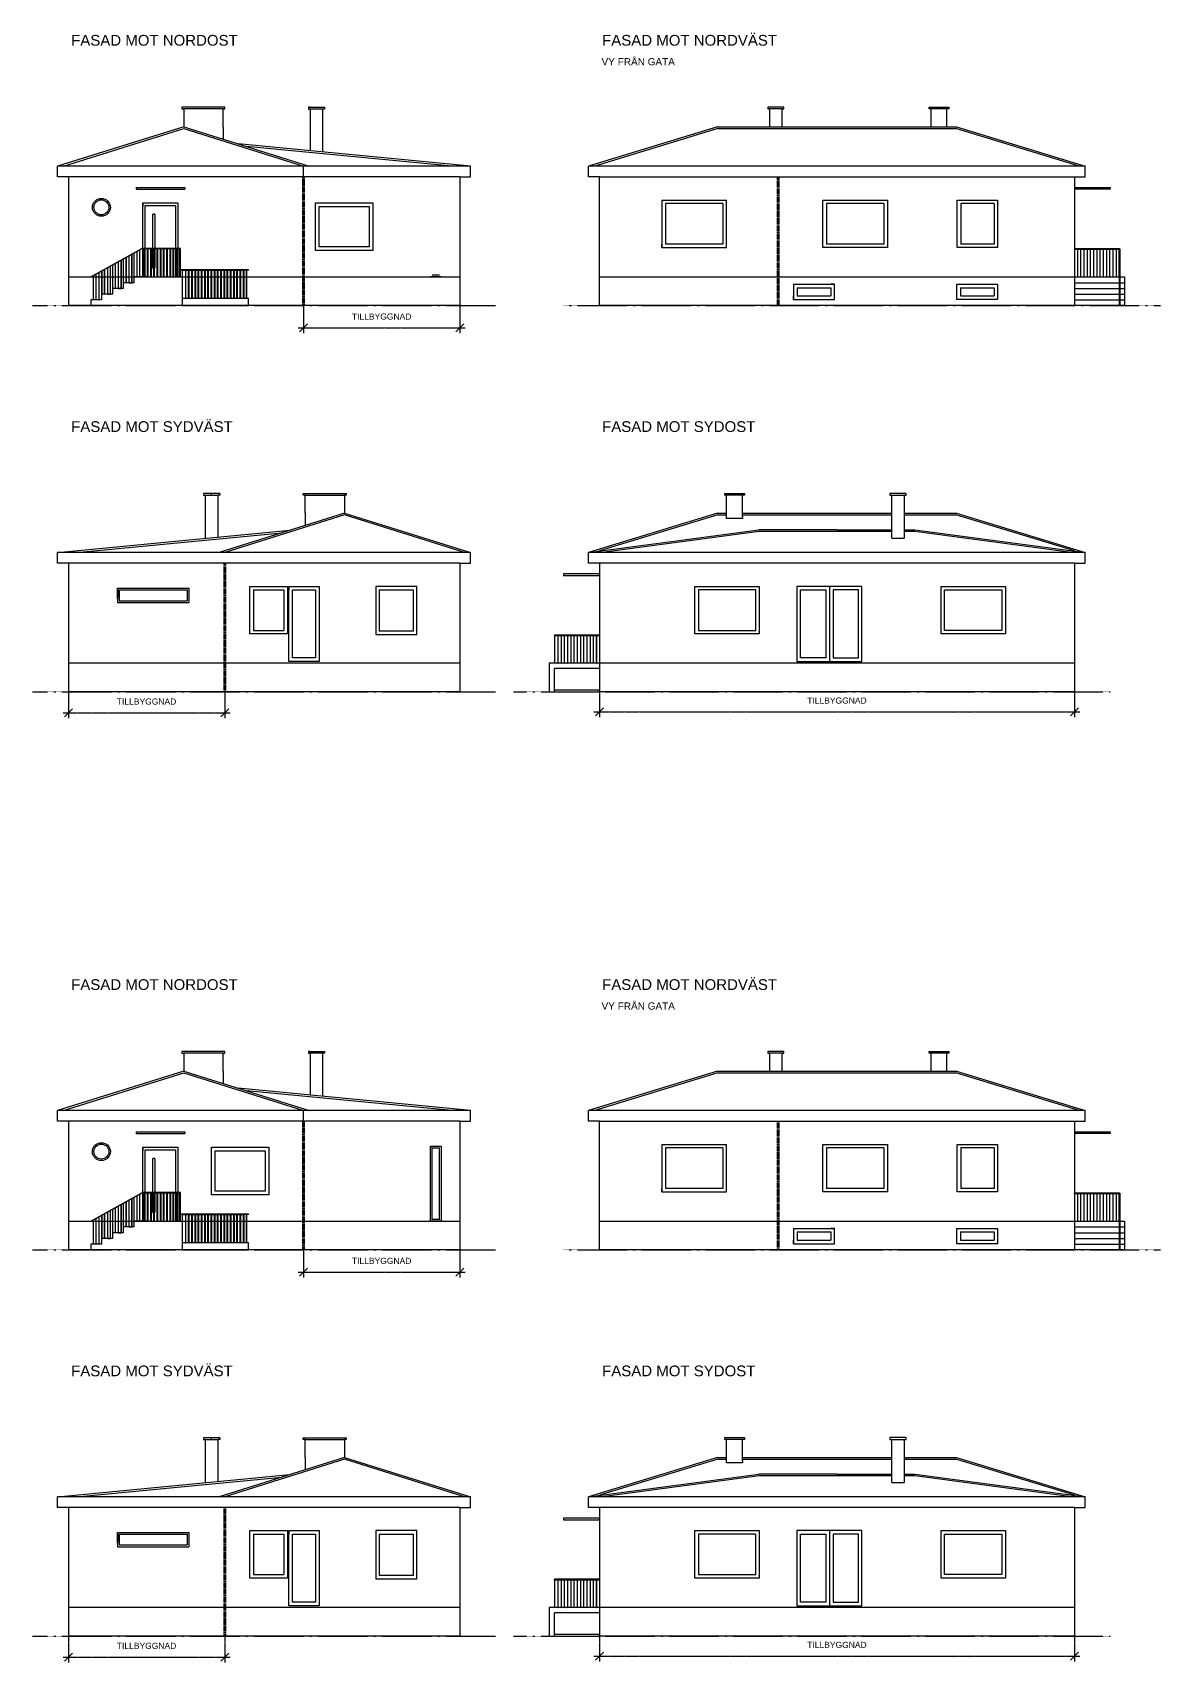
# Model space of a CAD drawing. Header units: millimetres. Extents: x -90687 to 89961, y -57823 to 169777.
# Drawn here: x -48065 to -16545, y 7147 to 52712 of the extents above; entities that cross this region are included whole.
import ezdxf

# ---------------------------------------------------------------- set-up
doc = ezdxf.new("R2010")
doc.units = ezdxf.units.MM
doc.linetypes.add('ACAD_ISO04W100', pattern=[30, 24, -3, 0, -3])
doc.linetypes.add('CENTER2', pattern=[28.575, 19.05, -3.175, 3.175, -3.175])
doc.layers.get('0').update_dxf_attribs({"color": 1})
for name, color, linetype in [('Angivelser', 7, 'Continuous'), ('Förtydligande', 8, 'CENTER2'), ('Grundritningar', 1, 'Continuous'), ('Rörelsefogar', 1, 'CENTER2')]:
    doc.layers.add(name, color=color, linetype=linetype)
doc.styles.get("Standard").update_dxf_attribs({"font": 'Arial.ttf', "height": 170})
doc.dimstyles.new('Egen dimension', dxfattribs={"dimscale": 10, "dimtxt": 2.5, "dimasz": 15, "dimexe": 10, "dimexo": 0.625, "dimgap": 15, "dimtad": 1, "dimlfac": 0.001, "dimtxsty": 'Standard', "dimblk": 'OBLIQUE', "dimblk1": 'OBLIQUE', "dimblk2": 'OBLIQUE', "dimcen": 20, "dimdle": 10, "dimadec": 0, "dimazin": 0, "dimtfac": 1, "dimtmove": 0, "dimatfit": 3, "dimldrblk": 'OPEN90', "dimfxl": 1, "dimarcsym": 0})

msp = doc.modelspace()

# ---------------------------------------------------------------- texts
at = {"layer": 'Angivelser'}
for s, height, p in [('FASAD MOT NORDOST', 300, (-46988.151, 52346.832)), ('FASAD MOT NORDVÄST', 300, (-32148.288, 52346.832)), ('VY FRÅN GATA', 200, (-32163.122, 51797.838)), ('FASAD MOT SYDVÄST', 300, (-46988.151, 41546.832)), ('FASAD MOT SYDOST', 300, (-32148.151, 41546.832)), ('FASAD MOT NORDOST', 300, (-46988.151, 25946.832)), ('FASAD MOT NORDVÄST', 300, (-32148.288, 25946.832)), ('VY FRÅN GATA', 200, (-32163.122, 25397.838)), ('FASAD MOT SYDVÄST', 300, (-46988.151, 15146.832)), ('FASAD MOT SYDOST', 300, (-32148.151, 15146.832))]:
    msp.add_text(s, height=height, dxfattribs=at).set_placement(p)

# ---------------------------------------------------------------- blocks, each defined once
blk = doc.blocks.new('_Oblique')
at = {"color": 0, "linetype": 'ByBlock', "lineweight": -2}
blk.add_line((-0.5, -0.5), (0.5, 0.5), dxfattribs=at)
blk = doc.blocks.new('*D126')
at = {"layer": 'Defpoints', "color": 0, "transparency": 16777216}
for p in [(-40495, 18680), (-36125, 18680), (-36125, 18060)]:
    blk.add_point(p, dxfattribs=at)
at = {"layer": 'Förtydligande', "color": 0, "lineweight": -2, "transparency": 16777216}
for p, q in [((-40495, 18670), (-40495, 17910)), ((-36125, 18670), (-36125, 17910)), ((-40645, 18060), (-35975, 18060))]:
    blk.add_line(p, q, dxfattribs=at)
at = {"layer": 'Förtydligande', "color": 0, "lineweight": -2, "transparency": 16777216, "xscale": 225, "yscale": 225, "zscale": 225, "rotation": 180}
blk.add_blockref('_Oblique', (-40495, 18060), dxfattribs=at)
at = {"layer": 'Förtydligande', "color": 0, "lineweight": -2, "transparency": 16777216, "xscale": 225, "yscale": 225, "zscale": 225}
blk.add_blockref('_Oblique', (-36125, 18060), dxfattribs=at)
at = {"layer": 'Förtydligande', "color": 0, "transparency": 16777216, "insert": (-38310, 18372), "char_height": 170, "attachment_point": 5}
blk.add_mtext('TILLBYGGNAD', dxfattribs=at)
blk = doc.blocks.new('_Open90')
at = {"color": 0, "linetype": 'ByBlock', "lineweight": -2}
for p, q in [((0, 0), (-1, 0)), ((-0.5, 0.5), (0, 0)), ((0, 0), (-0.5, -0.5))]:
    blk.add_line(p, q, dxfattribs=at)
blk = doc.blocks.new('*D127')
at = {"layer": 'Defpoints', "color": 0, "transparency": 16777216}
for p in [(-47065, 7880), (-42695, 7880), (-42695, 7297)]:
    blk.add_point(p, dxfattribs=at)
at = {"layer": 'Förtydligande', "color": 0, "lineweight": -2, "transparency": 16777216}
for p, q in [((-47065, 7870), (-47065, 7147)), ((-42695, 7870), (-42695, 7147)), ((-47215, 7297), (-42545, 7297))]:
    blk.add_line(p, q, dxfattribs=at)
at = {"layer": 'Förtydligande', "color": 0, "lineweight": -2, "transparency": 16777216, "xscale": 225, "yscale": 225, "zscale": 225, "rotation": 180}
blk.add_blockref('_Oblique', (-47065, 7297), dxfattribs=at)
at = {"layer": 'Förtydligande', "color": 0, "lineweight": -2, "transparency": 16777216, "xscale": 225, "yscale": 225, "zscale": 225}
blk.add_blockref('_Oblique', (-42695, 7297), dxfattribs=at)
at = {"layer": 'Förtydligande', "color": 0, "transparency": 16777216, "insert": (-44880, 7609), "char_height": 170, "attachment_point": 5}
blk.add_mtext('TILLBYGGNAD', dxfattribs=at)
blk = doc.blocks.new('*D128')
at = {"layer": 'Defpoints', "color": 0, "transparency": 16777216}
for p in [(-32225, 7880), (-18945, 7880), (-18945, 7324)]:
    blk.add_point(p, dxfattribs=at)
at = {"layer": 'Förtydligande', "color": 0, "lineweight": -2, "transparency": 16777216}
for p, q in [((-32225, 7870), (-32225, 7174)), ((-18945, 7870), (-18945, 7174)), ((-32375, 7324), (-18795, 7324))]:
    blk.add_line(p, q, dxfattribs=at)
at = {"layer": 'Förtydligande', "color": 0, "lineweight": -2, "transparency": 16777216, "xscale": 225, "yscale": 225, "zscale": 225, "rotation": 180}
blk.add_blockref('_Oblique', (-32225, 7324), dxfattribs=at)
at = {"layer": 'Förtydligande', "color": 0, "lineweight": -2, "transparency": 16777216, "xscale": 225, "yscale": 225, "zscale": 225}
blk.add_blockref('_Oblique', (-18945, 7324), dxfattribs=at)
at = {"layer": 'Förtydligande', "color": 0, "transparency": 16777216, "insert": (-25585, 7636), "char_height": 170, "attachment_point": 5}
blk.add_mtext('TILLBYGGNAD', dxfattribs=at)
blk = doc.blocks.new('*D221')
at = {"layer": 'Defpoints', "color": 0, "transparency": 16777216}
for p in [(-40495, 45080), (-36125, 45080), (-36125, 44460)]:
    blk.add_point(p, dxfattribs=at)
at = {"layer": 'Förtydligande', "color": 0, "lineweight": -2, "transparency": 16777216}
for p, q in [((-40495, 45070), (-40495, 44310)), ((-36125, 45070), (-36125, 44310)), ((-40645, 44460), (-35975, 44460))]:
    blk.add_line(p, q, dxfattribs=at)
at = {"layer": 'Förtydligande', "color": 0, "lineweight": -2, "transparency": 16777216, "xscale": 225, "yscale": 225, "zscale": 225, "rotation": 180}
blk.add_blockref('_Oblique', (-40495, 44460), dxfattribs=at)
at = {"layer": 'Förtydligande', "color": 0, "lineweight": -2, "transparency": 16777216, "xscale": 225, "yscale": 225, "zscale": 225}
blk.add_blockref('_Oblique', (-36125, 44460), dxfattribs=at)
at = {"layer": 'Förtydligande', "color": 0, "transparency": 16777216, "insert": (-38310, 44772), "char_height": 170, "attachment_point": 5}
blk.add_mtext('TILLBYGGNAD', dxfattribs=at)
blk = doc.blocks.new('*D222')
at = {"layer": 'Defpoints', "color": 0, "transparency": 16777216}
for p in [(-47065, 34280), (-42695, 34280), (-42695, 33697)]:
    blk.add_point(p, dxfattribs=at)
at = {"layer": 'Förtydligande', "color": 0, "lineweight": -2, "transparency": 16777216}
for p, q in [((-47065, 34270), (-47065, 33547)), ((-42695, 34270), (-42695, 33547)), ((-47215, 33697), (-42545, 33697))]:
    blk.add_line(p, q, dxfattribs=at)
at = {"layer": 'Förtydligande', "color": 0, "lineweight": -2, "transparency": 16777216, "xscale": 225, "yscale": 225, "zscale": 225, "rotation": 180}
blk.add_blockref('_Oblique', (-47065, 33697), dxfattribs=at)
at = {"layer": 'Förtydligande', "color": 0, "lineweight": -2, "transparency": 16777216, "xscale": 225, "yscale": 225, "zscale": 225}
blk.add_blockref('_Oblique', (-42695, 33697), dxfattribs=at)
at = {"layer": 'Förtydligande', "color": 0, "transparency": 16777216, "insert": (-44880, 34009), "char_height": 170, "attachment_point": 5}
blk.add_mtext('TILLBYGGNAD', dxfattribs=at)
blk = doc.blocks.new('*D223')
at = {"layer": 'Defpoints', "color": 0, "transparency": 16777216}
for p in [(-32225, 34280), (-18945, 34280), (-18945, 33724)]:
    blk.add_point(p, dxfattribs=at)
at = {"layer": 'Förtydligande', "color": 0, "lineweight": -2, "transparency": 16777216}
for p, q in [((-32225, 34270), (-32225, 33574)), ((-18945, 34270), (-18945, 33574)), ((-32375, 33724), (-18795, 33724))]:
    blk.add_line(p, q, dxfattribs=at)
at = {"layer": 'Förtydligande', "color": 0, "lineweight": -2, "transparency": 16777216, "xscale": 225, "yscale": 225, "zscale": 225, "rotation": 180}
blk.add_blockref('_Oblique', (-32225, 33724), dxfattribs=at)
at = {"layer": 'Förtydligande', "color": 0, "lineweight": -2, "transparency": 16777216, "xscale": 225, "yscale": 225, "zscale": 225}
blk.add_blockref('_Oblique', (-18945, 33724), dxfattribs=at)
at = {"layer": 'Förtydligande', "color": 0, "transparency": 16777216, "insert": (-25585, 34036), "char_height": 170, "attachment_point": 5}
blk.add_mtext('TILLBYGGNAD', dxfattribs=at)

# ---------------------------------------------------------------- dimensions: what is measured, and where the dimension line sits
at = {"layer": 'Förtydligande'}
for base, p1, p2, picture, middle in [((-36125.013, 44459.864), (-40495.013, 45079.864), (-36125.013, 45079.864), '*D221', (-38310.013, 44771.835)), ((-18945.013, 33723.621), (-32225.013, 34279.864), (-18945.013, 34279.864), '*D223', (-25585.013, 34035.593)), ((-36125.013, 18059.864), (-40495.013, 18679.864), (-36125.013, 18679.864), '*D126', (-38310.013, 18371.835)), ((-18945.013, 7323.621), (-32225.013, 7879.864), (-18945.013, 7879.864), '*D128', (-25585.013, 7635.593))]:
    dim = msp.add_linear_dim(base=base, p1=p1, p2=p2, text='TILLBYGGNAD', dimstyle='Egen dimension', override={"dimscale": 15}, dxfattribs=at)
    dim.commit()
    dim.dimension.update_dxf_attribs({"geometry": picture, "text_midpoint": middle})
for base, p1, p2, picture, middle in [((-42695.013, 33696.762), (-47065.013, 34279.864), (-42695.013, 34279.864), '*D222', (-44880.013, 33696.762)), ((-42695.013, 7296.762), (-47065.013, 7879.864), (-42695.013, 7879.864), '*D127', (-44880.013, 7296.762))]:
    dim = msp.add_linear_dim(base=base, p1=p1, p2=p2, text='TILLBYGGNAD', dimstyle='Egen dimension', override={"dimscale": 15}, dxfattribs=at)
    dim.commit()
    dim.dimension.update_dxf_attribs({"geometry": picture, "text_midpoint": middle, "dimtype": 160})

# ---------------------------------------------------------------- linework, layer by layer
at = {"layer": 'Förtydligande', "linetype": 'ACAD_ISO04W100', "lineweight": -3, "ltscale": 0.1}
for p, q in [((-48065.013, 45079.864), (-35125.013, 45079.864)), ((-33225.15, 45079.864), (-16545.15, 45079.864)), ((-48065.013, 34279.864), (-35125.013, 34279.864)), ((-34625.013, 34279.864), (-17945.013, 34279.864)), ((-48065.013, 18679.864), (-35125.013, 18679.864)), ((-33225.15, 18679.864), (-16545.15, 18679.864)), ((-48065.013, 7879.864), (-35125.013, 7879.864)), ((-34625.013, 7879.864), (-17945.013, 7879.864))]:
    msp.add_line(p, q, dxfattribs=at)
at = {"layer": 'Grundritningar'}
for p, q in [((-42690.517, 50629.768), (-43890.517, 50629.768)), ((-43890.517, 50629.768), (-43890.517, 50579.768)), ((-43890.517, 50579.768), (-43840.517, 50579.768)), ((-42740.517, 50579.768), (-43840.517, 50579.768)), ((-43840.517, 50579.768), (-43840.517, 50079.768)), ((-42740.517, 50079.768), (-42740.517, 50579.768)), ((-42740.517, 50579.768), (-42690.517, 50579.768)), ((-42690.517, 50579.768), (-42690.517, 50629.768)), ((-40353.879, 50625.437), (-39903.879, 50625.437)), ((-40353.879, 50625.437), (-40353.879, 50575.437)), ((-40303.879, 50625.437), (-40353.879, 50625.437)), ((-39903.879, 50625.437), (-39903.879, 50575.437)), ((-27065.706, 50629.864), (-27515.706, 50629.864)), ((-27515.706, 50629.864), (-27515.706, 50579.864)), ((-27515.706, 50579.864), (-27465.706, 50579.864)), ((-27115.706, 50579.864), (-27465.706, 50579.864)), ((-27465.706, 50579.864), (-27465.706, 50079.864)), ((-27115.706, 50079.864), (-27115.706, 50579.864)), ((-27115.706, 50579.864), (-27065.706, 50579.864)), ((-27065.706, 50579.864), (-27065.706, 50629.864)), ((-23009.451, 50579.864), (-23009.451, 50629.864)), ((-23009.451, 50629.864), (-22459.451, 50629.864)), ((-22959.451, 50579.864), (-23009.451, 50579.864)), ((-22509.451, 50579.864), (-22959.451, 50579.864)), ((-22959.451, 50579.864), (-22959.451, 50079.864)), ((-22509.451, 50079.864), (-22509.451, 50579.864)), ((-22459.451, 50579.864), (-22509.451, 50579.864)), ((-22459.451, 50629.864), (-22459.451, 50579.864)), ((-40353.879, 50575.437), (-40303.879, 50575.437)), ((-39953.879, 50575.437), (-40303.879, 50575.437)), ((-40303.879, 50575.437), (-40303.879, 49408.969)), ((-39953.879, 49375.437), (-39953.879, 50575.437)), ((-39903.879, 50575.437), (-39953.879, 50575.437)), ((-43840.517, 50079.768), (-47365.013, 48979.864)), ((-47197.641, 48979.864), (-43840.921, 50027.268)), ((-43840.921, 50027.268), (-40495.013, 48979.864)), ((-43840.517, 50079.768), (-40335.013, 48979.864)), ((-42740.517, 50079.768), (-42740.517, 49734.627)), ((-28925.15, 50079.864), (-32525.15, 48979.864)), ((-28910.446, 50032.075), (-32354.045, 48979.864)), ((-28925.15, 50079.864), (-22245.15, 50079.864)), ((-28910.446, 50032.075), (-22259.451, 50031.953)), ((-18813.633, 48979.864), (-22259.451, 50031.953)), ((-22245.15, 50079.864), (-18645.15, 48979.864)), ((-35825.013, 48979.864), (-42317.448, 49601.882)), ((-36349.216, 48979.864), (-42087.007, 49529.578)), ((-47365.013, 48679.864), (-47365.013, 48979.864)), ((-35825.013, 48979.864), (-47365.013, 48979.864)), ((-40495.013, 48679.864), (-40495.013, 48979.864)), ((-35825.013, 48679.864), (-35825.013, 48979.864)), ((-32525.15, 48679.864), (-32525.15, 48979.864)), ((-18645.15, 48979.864), (-32525.15, 48979.864)), ((-18645.15, 48679.864), (-18645.15, 48979.864)), ((-47065.013, 48679.864), (-47365.013, 48679.864)), ((-36125.013, 48679.864), (-47065.013, 48679.864)), ((-47065.013, 48679.864), (-47065.013, 45879.864)), ((-45175.013, 48379.864), (-45175.013, 48329.864)), ((-45175.013, 48379.864), (-43815.013, 48379.864)), ((-45175.013, 48329.864), (-43815.013, 48329.864)), ((-43815.013, 48379.864), (-43815.013, 48329.864)), ((-36125.013, 48679.864), (-36125.013, 45879.864)), ((-36125.013, 48679.864), (-35825.013, 48679.864)), ((-32225.15, 48679.864), (-32525.15, 48679.864)), ((-32225.15, 48679.864), (-18945.15, 48679.864)), ((-32225.15, 45879.864), (-32225.15, 48679.864)), ((-18945.15, 48679.864), (-18945.15, 45879.864)), ((-18945.15, 48679.864), (-18645.15, 48679.864)), ((-18945.15, 48679.864), (-18945.15, 48379.864)), ((-18945.15, 48379.864), (-17945.15, 48379.864)), ((-17945.15, 48329.864), (-18945.15, 48329.864)), ((-17945.15, 48379.864), (-17945.15, 48329.864)), ((-44985.013, 45879.864), (-44985.013, 47949.864)), ((-44985.013, 47949.864), (-44005.013, 47949.864)), ((-44985.013, 47949.864), (-44495.013, 47949.864)), ((-44985.013, 47949.864), (-44985.013, 47849.864)), ((-44915.013, 47849.864), (-44915.013, 47879.864)), ((-44915.013, 45879.864), (-44915.013, 47879.864)), ((-44915.013, 47879.864), (-44075.013, 47879.864)), ((-44915.013, 47879.864), (-44715.013, 47879.864)), ((-44075.013, 47879.864), (-44075.013, 45879.864)), ((-44005.013, 47949.864), (-44005.013, 45879.864)), ((-40159.481, 47949.864), (-38559.481, 47949.864)), ((-40159.481, 46619.864), (-40159.481, 47949.864)), ((-40059.481, 46719.864), (-40059.481, 47849.864)), ((-40059.481, 47849.864), (-38659.481, 47849.864)), ((-38659.481, 47849.864), (-38659.481, 46719.864)), ((-38559.481, 47949.864), (-38559.481, 46619.864)), ((-30475.15, 48029.864), (-30475.15, 46699.864)), ((-30475.15, 48029.864), (-28675.15, 48029.864)), ((-30475.15, 48029.864), (-30475.15, 47929.864)), ((-30375.15, 47929.864), (-30375.15, 46799.864)), ((-28775.15, 47929.864), (-30375.15, 47929.864)), ((-28775.15, 47929.864), (-28775.15, 46799.864)), ((-28675.15, 46699.864), (-28675.15, 48029.864)), ((-25975.15, 46699.864), (-25975.15, 48029.864)), ((-25975.15, 48029.864), (-24175.15, 48029.864)), ((-25875.15, 47929.864), (-25875.15, 46799.864)), ((-24275.15, 47929.864), (-25875.15, 47929.864)), ((-24275.15, 47929.864), (-24275.15, 46799.864)), ((-24175.15, 48029.864), (-24175.15, 46699.864)), ((-22225.15, 46699.864), (-22225.15, 48029.864)), ((-22225.15, 48029.864), (-21095.15, 48029.864)), ((-22125.15, 47929.864), (-22125.15, 46799.864)), ((-21195.15, 47929.864), (-22125.15, 47929.864)), ((-21195.15, 47929.864), (-21195.15, 46799.864)), ((-21095.15, 48029.864), (-21095.15, 46699.864)), ((-44715.013, 47619.864), (-44715.013, 46139.864)), ((-44695.013, 47639.864), (-44665.013, 47639.864)), ((-44645.013, 47619.864), (-44645.013, 46139.864)), ((-46435.013, 45879.864), (-45009.152, 46677.319)), ((-45009.152, 46667.319), (-46435.013, 45869.864)), ((-45295.013, 45719.864), (-45295.013, 46507.443)), ((-45285.013, 45719.864), (-45285.013, 46513.036)), ((-45235.013, 46541), (-45235.013, 45879.864)), ((-45225.013, 45879.864), (-45225.013, 46546.592)), ((-45155.013, 46585.742), (-45155.013, 45879.864)), ((-45145.013, 45879.864), (-45145.013, 46591.335)), ((-45075.013, 46630.484), (-45075.013, 45879.864)), ((-45065.013, 45879.864), (-45065.013, 46636.077)), ((-44985.013, 46679.864), (-44999.39, 46679.864)), ((-43954.539, 46669.864), (-44999.39, 46669.864)), ((-43954.539, 46679.864), (-44989.835, 46679.864)), ((-44944.082, 45879.864), (-44944.082, 46669.864)), ((-44934.082, 46669.864), (-44934.082, 45879.864)), ((-44854.082, 45879.864), (-44854.082, 46669.864)), ((-44844.082, 46669.864), (-44844.082, 45879.864)), ((-44764.082, 45879.864), (-44764.082, 46669.864)), ((-44754.082, 46669.864), (-44754.082, 45879.864)), ((-44674.082, 45879.864), (-44674.082, 46669.864)), ((-44664.082, 46669.864), (-44664.082, 45879.864)), ((-44584.082, 45879.864), (-44584.082, 46669.864)), ((-44574.082, 46669.864), (-44574.082, 45879.864)), ((-44494.082, 45879.864), (-44494.082, 46669.864)), ((-44484.082, 46669.864), (-44484.082, 45879.864)), ((-44404.082, 45879.864), (-44404.082, 46669.864)), ((-44394.082, 46669.864), (-44394.082, 45879.864)), ((-44314.082, 45879.864), (-44314.082, 46669.864)), ((-44304.082, 46669.864), (-44304.082, 45879.864)), ((-44224.082, 45879.864), (-44224.082, 46669.864)), ((-44214.082, 46669.864), (-44214.082, 45879.864)), ((-44134.082, 45879.864), (-44134.082, 46669.864)), ((-44124.082, 46669.864), (-44124.082, 45879.864)), ((-44044.082, 45879.864), (-44044.082, 46669.864)), ((-44034.082, 46669.864), (-44034.082, 45879.864)), ((-43934.539, 46679.864), (-43954.539, 46679.864)), ((-43954.539, 46669.864), (-43944.539, 46669.864)), ((-43949.539, 45879.864), (-43949.539, 46669.864)), ((-43944.539, 46669.864), (-43934.539, 46669.864)), ((-43944.539, 46669.864), (-43939.539, 46669.864)), ((-43939.539, 46669.864), (-43939.539, 45879.864)), ((-43934.539, 46669.864), (-43934.539, 46679.864)), ((-38559.481, 46619.864), (-40159.481, 46619.864)), ((-38659.481, 46719.864), (-40059.481, 46719.864)), ((-30475.15, 46699.864), (-30475.15, 46799.864)), ((-30475.15, 46699.864), (-28675.15, 46699.864)), ((-28775.15, 46799.864), (-30375.15, 46799.864)), ((-24175.15, 46699.864), (-25975.15, 46699.864)), ((-24275.15, 46799.864), (-25875.15, 46799.864)), ((-21095.15, 46699.864), (-22225.15, 46699.864)), ((-21195.15, 46799.864), (-22125.15, 46799.864)), ((-18945.15, 46659.864), (-18945.15, 46669.864)), ((-17675.15, 46669.864), (-18945.15, 46669.864)), ((-18945.15, 46659.864), (-17695.15, 46659.864)), ((-18945.15, 46659.864), (-18865.15, 46659.864)), ((-18865.15, 46659.864), (-18865.15, 45879.864)), ((-18855.15, 45879.864), (-18855.15, 46659.864)), ((-18855.15, 46659.864), (-18775.15, 46659.864)), ((-18775.15, 46659.864), (-18775.15, 45879.864)), ((-18765.15, 45879.864), (-18765.15, 46659.864)), ((-18765.15, 46659.864), (-18685.15, 46659.864)), ((-18685.15, 46659.864), (-18685.15, 45879.864)), ((-18675.15, 45879.864), (-18675.15, 46659.864)), ((-18675.15, 46659.864), (-18595.15, 46659.864)), ((-18595.15, 46659.864), (-18595.15, 45879.864)), ((-18585.15, 45879.864), (-18585.15, 46659.864)), ((-18585.15, 46659.864), (-18505.15, 46659.864)), ((-18505.15, 46659.864), (-18505.15, 45879.864)), ((-18495.15, 45879.864), (-18495.15, 46659.864)), ((-18495.15, 46659.864), (-18415.15, 46659.864)), ((-18415.15, 46659.864), (-18415.15, 45879.864)), ((-18405.15, 45879.864), (-18405.15, 46659.864)), ((-18405.15, 46659.864), (-18325.15, 46659.864)), ((-18325.15, 46659.864), (-18325.15, 45879.864)), ((-18315.15, 45879.864), (-18315.15, 46659.864)), ((-18315.15, 46659.864), (-18235.15, 46659.864)), ((-18235.15, 46659.864), (-18235.15, 45879.864)), ((-18225.15, 45879.864), (-18225.15, 46659.864)), ((-18225.15, 46659.864), (-18145.15, 46659.864)), ((-18145.15, 46659.864), (-18145.15, 45879.864)), ((-18135.15, 45879.864), (-18135.15, 46659.864)), ((-18135.15, 46659.864), (-18055.15, 46659.864)), ((-18055.15, 46659.864), (-18055.15, 45879.864)), ((-18045.15, 45879.864), (-18045.15, 46659.864)), ((-18045.15, 46659.864), (-17965.15, 46659.864)), ((-17965.15, 46659.864), (-17965.15, 45879.864)), ((-17955.15, 45879.864), (-17955.15, 46659.864)), ((-17955.15, 46659.864), (-17875.15, 46659.864)), ((-17875.15, 46659.864), (-17875.15, 45879.864)), ((-17865.15, 45879.864), (-17865.15, 46659.864)), ((-17865.15, 46659.864), (-17785.15, 46659.864)), ((-17785.15, 46659.864), (-17785.15, 45879.864)), ((-17775.15, 45879.864), (-17775.15, 46659.864)), ((-17695.15, 45879.864), (-17695.15, 46659.864)), ((-17675.15, 46669.864), (-17675.15, 45079.864)), ((-46135.013, 46037.648), (-46135.013, 45399.864)), ((-46125.013, 45399.864), (-46125.013, 46043.24)), ((-46055.013, 45399.864), (-46055.013, 46082.39)), ((-46045.013, 45399.864), (-46045.013, 46087.983)), ((-45975.013, 46127.132), (-45975.013, 45399.864)), ((-45965.013, 45399.864), (-45965.013, 46132.725)), ((-45895.013, 46171.875), (-45895.013, 45399.864)), ((-45885.013, 45399.864), (-45885.013, 46177.468)), ((-45835.013, 46205.432), (-45835.013, 45559.864)), ((-45825.013, 45559.864), (-45825.013, 46211.024)), ((-45755.013, 46250.174), (-45755.013, 45559.864)), ((-45745.013, 45559.864), (-45745.013, 46255.767)), ((-45675.013, 46294.916), (-45675.013, 45559.864)), ((-45665.013, 45559.864), (-45665.013, 46300.509)), ((-45595.013, 46339.659), (-45595.013, 45559.864)), ((-45585.013, 45559.864), (-45585.013, 46345.252)), ((-45535.013, 46373.216), (-45535.013, 45719.864)), ((-45525.013, 45719.864), (-45525.013, 46378.808)), ((-45455.013, 46417.958), (-45455.013, 45719.864)), ((-45445.013, 45719.864), (-45445.013, 46423.551)), ((-45375.013, 46462.7), (-45375.013, 45719.864)), ((-45365.013, 45719.864), (-45365.013, 46468.293)), ((-44665.013, 46119.864), (-44695.013, 46119.864)), ((-42035.013, 46079.864), (-43939.539, 46079.864)), ((-42035.013, 46069.864), (-43939.539, 46069.864)), ((-43885.013, 46069.864), (-43885.013, 45279.864)), ((-43875.013, 46069.864), (-43885.013, 46069.864)), ((-43875.013, 45279.864), (-43875.013, 46069.864)), ((-43875.013, 46069.864), (-43785.013, 46069.864)), ((-43795.013, 46069.864), (-43795.013, 45279.864)), ((-43785.013, 46069.864), (-43795.013, 46069.864)), ((-43785.013, 46069.864), (-43695.013, 46069.864)), ((-43785.013, 45279.864), (-43785.013, 46069.864)), ((-43705.013, 45279.864), (-43705.013, 46069.864)), ((-43695.013, 46069.864), (-43605.013, 46069.864)), ((-43695.013, 46069.864), (-43695.013, 45279.864)), ((-43615.013, 45279.864), (-43615.013, 46069.864)), ((-43605.013, 46069.864), (-43515.013, 46069.864)), ((-43605.013, 46069.864), (-43605.013, 45279.864)), ((-43525.013, 45279.864), (-43525.013, 46069.864)), ((-43515.013, 46069.864), (-43515.013, 45279.864)), ((-43515.013, 46069.864), (-43425.013, 46069.864)), ((-43435.013, 45279.864), (-43435.013, 46069.864)), ((-43425.013, 46069.864), (-43335.013, 46069.864)), ((-43425.013, 46069.864), (-43425.013, 45279.864)), ((-43345.013, 45279.864), (-43345.013, 46069.864)), ((-43335.013, 46069.864), (-43245.013, 46069.864)), ((-43335.013, 46069.864), (-43335.013, 45279.864)), ((-43255.013, 45279.864), (-43255.013, 46069.864)), ((-43245.013, 46069.864), (-43155.013, 46069.864)), ((-43245.013, 46069.864), (-43245.013, 45279.864)), ((-43165.013, 45279.864), (-43165.013, 46069.864)), ((-43155.013, 46069.864), (-43065.013, 46069.864)), ((-43155.013, 46069.864), (-43155.013, 45279.864)), ((-43075.013, 45279.864), (-43075.013, 46069.864)), ((-43065.013, 46069.864), (-42975.013, 46069.864)), ((-43065.013, 46069.864), (-43065.013, 45279.864)), ((-42985.013, 45279.864), (-42985.013, 46069.864)), ((-42975.013, 46069.864), (-42885.013, 46069.864)), ((-42975.013, 46069.864), (-42975.013, 45279.864)), ((-42895.013, 45279.864), (-42895.013, 46069.864)), ((-42885.013, 46069.864), (-42795.013, 46069.864)), ((-42885.013, 46069.864), (-42885.013, 45279.864)), ((-42805.013, 45279.864), (-42805.013, 46069.864)), ((-42795.013, 46069.864), (-42705.013, 46069.864)), ((-42795.013, 46069.864), (-42795.013, 45279.864)), ((-42715.013, 45279.864), (-42715.013, 46069.864)), ((-42705.013, 46069.864), (-42615.013, 46069.864)), ((-42705.013, 46069.864), (-42705.013, 45279.864)), ((-42625.013, 45279.864), (-42625.013, 46069.864)), ((-42615.013, 46069.864), (-42525.013, 46069.864)), ((-42615.013, 46069.864), (-42615.013, 45279.864)), ((-42535.013, 45279.864), (-42535.013, 46069.864)), ((-42525.013, 46069.864), (-42435.013, 46069.864)), ((-42525.013, 46069.864), (-42525.013, 45279.864)), ((-42445.013, 45279.864), (-42445.013, 46069.864)), ((-42435.013, 46069.864), (-42345.013, 46069.864)), ((-42435.013, 46069.864), (-42435.013, 45279.864)), ((-42355.013, 45279.864), (-42355.013, 46069.864)), ((-42345.013, 46069.864), (-42255.013, 46069.864)), ((-42345.013, 46069.864), (-42345.013, 45279.864)), ((-42265.013, 45279.864), (-42265.013, 46069.864)), ((-42255.013, 46069.864), (-42165.013, 46069.864)), ((-42255.013, 46069.864), (-42255.013, 45279.864)), ((-42175.013, 45279.864), (-42175.013, 46069.864)), ((-42165.013, 46069.864), (-42165.013, 45279.864)), ((-42100.013, 46069.864), (-42100.013, 45279.864)), ((-42075.013, 45279.864), (-42075.013, 46069.864)), ((-42035.013, 46079.864), (-42035.013, 46079.864)), ((-42035.013, 46079.864), (-42035.013, 46069.864)), ((-47065.013, 45879.864), (-47065.013, 45079.864)), ((-47065.013, 45879.864), (-40495.013, 45879.864)), ((-46435.013, 45869.864), (-46435.013, 45879.864)), ((-46375.022, 45903.416), (-46375.022, 45239.864)), ((-46365.022, 45239.864), (-46365.022, 45909.008)), ((-46295.022, 45948.158), (-46295.022, 45239.864)), ((-46285.022, 45239.864), (-46285.022, 45953.751)), ((-46215.022, 45992.9), (-46215.022, 45239.864)), ((-46205.022, 45239.864), (-46205.022, 45998.493)), ((-45235.013, 45719.864), (-45535.013, 45719.864)), ((-45535.013, 45719.864), (-45535.013, 45559.864)), ((-45365.013, 45719.864), (-45295.013, 45719.864)), ((-45295.013, 45719.864), (-45285.013, 45719.864)), ((-44985.013, 45879.864), (-45235.013, 45879.864)), ((-45235.013, 45879.864), (-45235.013, 45719.864)), ((-45034.082, 45879.864), (-45024.082, 45879.864)), ((-44985.013, 45879.864), (-44005.013, 45879.864)), ((-44985.013, 45879.864), (-44885.013, 45879.864)), ((-44885.013, 45879.864), (-44915.013, 45879.864)), ((-44005.013, 45879.864), (-43885.013, 45879.864)), ((-43939.539, 45879.864), (-43949.539, 45879.864)), ((-43885.013, 45879.864), (-43885.013, 45079.864)), ((-40485.013, 45879.864), (-36125.013, 45879.864)), ((-36645.013, 45879.864), (-36945.013, 45879.864)), ((-36945.013, 45879.864), (-36895.013, 45879.864)), ((-36695.013, 45929.864), (-36895.013, 45929.864)), ((-36645.013, 45879.864), (-36695.013, 45879.864)), ((-36125.013, 45879.864), (-36125.013, 45079.864)), ((-32225.15, 45079.864), (-32225.15, 45879.864)), ((-32225.15, 45879.864), (-18945.15, 45879.864)), ((-26795.15, 45679.864), (-26795.15, 45249.864)), ((-26795.15, 45679.864), (-25655.15, 45679.864)), ((-26795.15, 45679.864), (-26795.15, 45579.864)), ((-26795.15, 45679.864), (-26695.15, 45679.864)), ((-26695.15, 45579.864), (-25755.15, 45579.864)), ((-26695.15, 45579.864), (-26695.15, 45349.864)), ((-25655.15, 45679.864), (-25755.15, 45679.864)), ((-25755.15, 45579.864), (-25755.15, 45349.864)), ((-25655.15, 45249.864), (-25655.15, 45679.864)), ((-22235.15, 45249.864), (-22235.15, 45679.864)), ((-22235.15, 45679.864), (-21095.15, 45679.864)), ((-22135.15, 45579.864), (-21195.15, 45579.864)), ((-22135.15, 45579.864), (-22135.15, 45349.864)), ((-21195.15, 45579.864), (-21195.15, 45349.864)), ((-21095.15, 45679.864), (-21095.15, 45249.864)), ((-18945.15, 45879.864), (-18945.15, 45079.864)), ((-18945.15, 45879.864), (-18945.15, 45679.864)), ((-18945.15, 45879.864), (-17545.15, 45879.864)), ((-18945.15, 45719.864), (-17545.15, 45719.864)), ((-18865.15, 45879.864), (-18855.15, 45879.864)), ((-18775.15, 45879.864), (-18765.15, 45879.864)), ((-18685.15, 45879.864), (-18675.15, 45879.864)), ((-18595.15, 45879.864), (-18585.15, 45879.864)), ((-18505.15, 45879.864), (-18495.15, 45879.864)), ((-18415.15, 45879.864), (-18405.15, 45879.864)), ((-18325.15, 45879.864), (-18315.15, 45879.864)), ((-18235.15, 45879.864), (-18225.15, 45879.864)), ((-18145.15, 45879.864), (-18135.15, 45879.864)), ((-18055.15, 45879.864), (-18045.15, 45879.864)), ((-17965.15, 45879.864), (-17955.15, 45879.864)), ((-17875.15, 45879.864), (-17865.15, 45879.864)), ((-17785.15, 45879.864), (-17775.15, 45879.864)), ((-17695.15, 45879.864), (-17695.15, 45079.864)), ((-17545.15, 45879.864), (-17545.15, 45079.864)), ((-46135.013, 45239.864), (-46435.013, 45239.864)), ((-46435.013, 45239.864), (-46435.013, 45079.864)), ((-45835.013, 45399.864), (-46135.013, 45399.864)), ((-46135.013, 45399.864), (-46135.013, 45239.864)), ((-46045.013, 45399.864), (-46055.013, 45399.864)), ((-45975.013, 45399.864), (-46045.013, 45399.864)), ((-45965.013, 45399.864), (-45885.013, 45399.864)), ((-45535.013, 45559.864), (-45835.013, 45559.864)), ((-45835.013, 45559.864), (-45835.013, 45399.864)), ((-45665.013, 45559.864), (-45585.013, 45559.864)), ((-42035.013, 45279.864), (-43885.013, 45279.864)), ((-43885.013, 45279.864), (-43875.013, 45279.864)), ((-43795.013, 45279.864), (-43785.013, 45279.864)), ((-43695.013, 45279.864), (-43705.013, 45279.864)), ((-43605.013, 45279.864), (-43615.013, 45279.864)), ((-43515.013, 45279.864), (-43525.013, 45279.864)), ((-43425.013, 45279.864), (-43435.013, 45279.864)), ((-43335.013, 45279.864), (-43345.013, 45279.864)), ((-43245.013, 45279.864), (-43255.013, 45279.864)), ((-43155.013, 45279.864), (-43165.013, 45279.864)), ((-43065.013, 45279.864), (-43075.013, 45279.864)), ((-42975.013, 45279.864), (-42985.013, 45279.864)), ((-42885.013, 45279.864), (-42895.013, 45279.864)), ((-42795.013, 45279.864), (-42805.013, 45279.864)), ((-42705.013, 45279.864), (-42715.013, 45279.864)), ((-42615.013, 45279.864), (-42625.013, 45279.864)), ((-42525.013, 45279.864), (-42535.013, 45279.864)), ((-42435.013, 45279.864), (-42445.013, 45279.864)), ((-42345.013, 45279.864), (-42355.013, 45279.864)), ((-42255.013, 45279.864), (-42265.013, 45279.864)), ((-42165.013, 45279.864), (-42175.013, 45279.864)), ((-42035.013, 45279.864), (-42075.013, 45279.864)), ((-42035.013, 45079.864), (-42035.013, 45279.864)), ((-26795.15, 45249.864), (-26795.15, 45349.864)), ((-26795.15, 45249.864), (-25655.15, 45249.864)), ((-26695.15, 45349.864), (-25755.15, 45349.864)), ((-21095.15, 45249.864), (-22235.15, 45249.864)), ((-22135.15, 45349.864), (-21195.15, 45349.864)), ((-18945.15, 45559.864), (-17545.15, 45559.864)), ((-18945.15, 45399.864), (-17545.15, 45399.864)), ((-18945.15, 45239.864), (-17545.15, 45239.864)), ((-36125.013, 45079.864), (-47065.013, 45079.864)), ((-43885.013, 45079.864), (-42035.013, 45079.864)), ((-40495.013, 45079.864), (-40485.013, 45079.864)), ((-18945.15, 45079.864), (-32225.15, 45079.864)), ((-27225.15, 45079.864), (-27235.15, 45079.864)), ((-17545.15, 45079.864), (-18945.15, 45079.864)), ((-42836.147, 39825.437), (-43286.147, 39825.437)), ((-43286.147, 39825.437), (-43286.147, 39775.437)), ((-43286.147, 39775.437), (-43236.147, 39775.437)), ((-43236.147, 38575.437), (-43236.147, 39775.437)), ((-43236.147, 39775.437), (-42886.147, 39775.437)), ((-43061.147, 39775.437), (-43061.147, 39825.437)), ((-42886.147, 39775.437), (-42886.147, 38608.969)), ((-42836.147, 39775.437), (-42886.147, 39775.437)), ((-42836.147, 39825.437), (-42836.147, 39775.437)), ((-40499.51, 39779.768), (-40499.51, 39829.768)), ((-40499.51, 39829.768), (-39299.51, 39829.768)), ((-40449.51, 39779.768), (-40499.51, 39779.768)), ((-40449.51, 39279.768), (-40449.51, 39779.768)), ((-40449.51, 39779.768), (-39349.51, 39779.768)), ((-39349.51, 39779.768), (-39349.51, 39279.768)), ((-39299.51, 39779.768), (-39349.51, 39779.768)), ((-39299.51, 39829.768), (-39299.51, 39779.768)), ((-28720.711, 39779.864), (-28720.711, 39829.864)), ((-28720.711, 39829.864), (-28170.711, 39829.864)), ((-28670.711, 39779.864), (-28720.711, 39779.864)), ((-28220.711, 39779.864), (-28670.711, 39779.864)), ((-28670.711, 39179.864), (-28670.711, 39779.864)), ((-28170.711, 39779.864), (-28220.711, 39779.864)), ((-28220.711, 39179.864), (-28220.711, 39779.864)), ((-28170.711, 39829.864), (-28170.711, 39779.864)), ((-23654.457, 39829.864), (-24104.457, 39829.864)), ((-24104.457, 39829.864), (-24104.457, 39779.864)), ((-24104.457, 39779.864), (-24054.457, 39779.864)), ((-24054.457, 39779.864), (-23704.457, 39779.864)), ((-24054.457, 38579.864), (-24054.457, 39779.864)), ((-23704.457, 39779.864), (-23704.457, 38579.864)), ((-23704.457, 39779.864), (-23654.457, 39779.864)), ((-23654.457, 39779.864), (-23654.457, 39829.864)), ((-43236.147, 38575.437), (-43236.147, 39541.978)), ((-42886.147, 39541.978), (-42886.147, 38608.969)), ((-39349.51, 39279.768), (-42855.013, 38179.864)), ((-39349.106, 39227.268), (-42695.013, 38179.864)), ((-40449.51, 39279.768), (-40449.51, 38934.627)), ((-39349.51, 39279.768), (-35825.013, 38179.864)), ((-35992.385, 38179.864), (-39349.106, 39227.268)), ((-28925.013, 39279.864), (-32525.013, 38179.864)), ((-28910.31, 39232.075), (-32222.89, 38219.897)), ((-28925.013, 39279.864), (-28670.711, 39279.864)), ((-28910.31, 39232.075), (-28670.711, 39232.07)), ((-28220.711, 39279.864), (-24054.457, 39279.864)), ((-28220.711, 39232.062), (-24054.457, 39231.986)), ((-24054.457, 38579.864), (-24054.457, 39546.405)), ((-23704.457, 39279.864), (-22245.013, 39279.864)), ((-23704.457, 39231.979), (-22259.315, 39231.953)), ((-18942.481, 38219.246), (-22259.315, 39231.953)), ((-22245.013, 39279.864), (-18645.013, 38179.864)), ((-47365.013, 38179.864), (-40872.578, 38801.882)), ((-32525.013, 38179.864), (-27770.54, 38809.864)), ((-27763.239, 38760.4), (-32144.401, 38179.864)), ((-28670.711, 39129.864), (-28670.711, 39179.864)), ((-28220.711, 39129.864), (-28670.711, 39129.864)), ((-28220.711, 39179.864), (-28220.711, 39129.864)), ((-25587.09, 38809.864), (-27770.54, 38809.864)), ((-24054.457, 38759.944), (-27763.239, 38760.4)), ((-25587.09, 38809.864), (-24054.457, 38809.864)), ((-23704.457, 38809.864), (-23403.64, 38809.864)), ((-23403.64, 38759.864), (-23704.457, 38759.901)), ((-23403.64, 38809.864), (-18645.013, 38179.864)), ((-19025.69, 38179.864), (-23403.64, 38759.864)), ((-46840.811, 38179.864), (-41103.019, 38729.578)), ((-24054.457, 38579.864), (-23704.457, 38579.864)), ((-47365.013, 37879.864), (-47365.013, 38179.864)), ((-35825.013, 38179.864), (-47365.013, 38179.864)), ((-47065.013, 37879.864), (-47365.013, 37879.864)), ((-36125.013, 37879.864), (-47065.013, 37879.864)), ((-47065.013, 37879.864), (-47065.013, 35079.864)), ((-42695.013, 38179.864), (-42855.013, 38179.864)), ((-36125.013, 37879.864), (-38275.013, 37879.864)), ((-36125.013, 37879.864), (-36125.013, 35079.864)), ((-36125.013, 37879.864), (-35825.013, 37879.864)), ((-36125.013, 37879.864), (-36125.013, 35933.333)), ((-35825.013, 37879.864), (-35825.013, 38179.864)), ((-32525.013, 37879.864), (-32525.013, 38179.864)), ((-18645.013, 38179.864), (-32525.013, 38179.864)), ((-32225.013, 37879.864), (-32525.013, 37879.864)), ((-18945.013, 37879.864), (-32225.013, 37879.864)), ((-32225.013, 37879.864), (-32225.013, 35079.864)), ((-32225.013, 37879.864), (-32225.013, 37579.864)), ((-18945.013, 37879.864), (-18945.013, 35079.864)), ((-18945.013, 37879.864), (-18645.013, 37879.864)), ((-18645.013, 37879.864), (-18645.013, 38179.864)), ((-32225.013, 37579.864), (-33225.013, 37579.864)), ((-33225.013, 37579.864), (-33225.013, 37529.864)), ((-33225.013, 37529.864), (-32225.013, 37529.864)), ((-32225.013, 37529.864), (-32225.013, 37579.864)), ((-45695.013, 37179.864), (-43695.013, 37179.864)), ((-45695.013, 36879.864), (-45695.013, 37179.864)), ((-45695.013, 37179.864), (-45695.013, 37129.864)), ((-45695.013, 37179.864), (-45695.013, 36779.864)), ((-45645.013, 37129.864), (-43745.013, 37129.864)), ((-45645.013, 36929.864), (-45645.013, 37129.864)), ((-45645.013, 37129.864), (-45645.013, 36829.864)), ((-43745.013, 37129.864), (-43745.013, 36929.864)), ((-43745.013, 37129.864), (-43745.013, 36829.864)), ((-43695.013, 37179.864), (-43695.013, 36879.864)), ((-43695.013, 37179.864), (-43695.013, 36779.864)), ((-41995.013, 35899.864), (-41995.013, 37229.864)), ((-41995.013, 37229.864), (-40945.013, 37229.864)), ((-41895.013, 37129.864), (-41895.013, 35999.864)), ((-41895.013, 37129.864), (-41045.013, 37129.864)), ((-41045.013, 37129.864), (-41045.013, 35999.864)), ((-40945.013, 37229.864), (-40945.013, 35899.864)), ((-40905.013, 37229.864), (-40055.013, 37229.864)), ((-40905.013, 35129.864), (-40905.013, 37229.864)), ((-40905.013, 37229.864), (-40905.013, 37129.864)), ((-40805.013, 35229.864), (-40805.013, 37129.864)), ((-40805.013, 37129.864), (-40155.013, 37129.864)), ((-40155.013, 37129.864), (-40155.013, 35229.864)), ((-40055.013, 37229.864), (-40055.013, 35129.864)), ((-40055.013, 37179.864), (-40055.013, 37079.864)), ((-37325.013, 37229.864), (-38475.013, 37229.864)), ((-38475.013, 37229.864), (-38475.013, 35879.864)), ((-38375.013, 37129.864), (-38375.013, 35979.864)), ((-38375.013, 37129.864), (-37425.013, 37129.864)), ((-37425.013, 37129.864), (-37425.013, 35979.864)), ((-37325.013, 35879.864), (-37325.013, 37229.864)), ((-29554.868, 35899.864), (-29554.868, 37229.864)), ((-29554.868, 37229.864), (-27754.868, 37229.864)), ((-29454.868, 37129.864), (-29454.868, 35999.864)), ((-27854.868, 37129.864), (-29454.868, 37129.864)), ((-27854.868, 35999.864), (-27854.868, 37129.864)), ((-27754.868, 37229.864), (-27754.868, 35899.864)), ((-24885.013, 37229.864), (-26705.013, 37229.864)), ((-26705.013, 37229.864), (-26705.013, 35129.864)), ((-26605.013, 37129.864), (-25895.013, 37129.864)), ((-26605.013, 35229.864), (-26605.013, 37129.864)), ((-25895.013, 37129.864), (-25895.013, 35229.864)), ((-24885.013, 37229.864), (-25795.013, 37229.864)), ((-25795.013, 37229.864), (-25795.013, 35129.864)), ((-25695.013, 37129.864), (-25695.013, 35229.864)), ((-24985.013, 37129.864), (-25695.013, 37129.864)), ((-24985.013, 35229.864), (-24985.013, 37129.864)), ((-24885.013, 35129.864), (-24885.013, 37229.864)), ((-22675.013, 37229.864), (-20875.013, 37229.864)), ((-22675.013, 35899.864), (-22675.013, 37229.864)), ((-22575.013, 37129.864), (-20975.013, 37129.864)), ((-22575.013, 35999.864), (-22575.013, 37129.864)), ((-20975.013, 37129.864), (-20975.013, 35999.864)), ((-20875.013, 37229.864), (-20875.013, 35899.864)), ((-45695.013, 36779.864), (-43695.013, 36779.864)), ((-45645.013, 36829.864), (-43745.013, 36829.864)), ((-41895.013, 35999.864), (-41045.013, 35999.864)), ((-29454.868, 35999.864), (-27854.868, 35999.864)), ((-20975.013, 35999.864), (-22575.013, 35999.864)), ((-40945.013, 35899.864), (-41995.013, 35899.864)), ((-38475.013, 35879.864), (-37325.013, 35879.864)), ((-37425.013, 35979.864), (-38375.013, 35979.864)), ((-32225.013, 35869.864), (-33475.013, 35869.864)), ((-33475.013, 35859.864), (-33475.013, 35869.864)), ((-33475.013, 35859.864), (-33475.013, 35079.864)), ((-33465.013, 35859.864), (-32305.013, 35859.864)), ((-33465.013, 35079.864), (-33465.013, 35859.864)), ((-33385.013, 35859.864), (-33385.013, 35079.864)), ((-33375.013, 35079.864), (-33375.013, 35859.864)), ((-33295.013, 35859.864), (-33295.013, 35079.864)), ((-33285.013, 35079.864), (-33285.013, 35859.864)), ((-33285.013, 35859.864), (-33205.013, 35859.864)), ((-33205.013, 35859.864), (-33205.013, 35079.864)), ((-33195.013, 35079.864), (-33195.013, 35859.864)), ((-33195.013, 35859.864), (-33115.013, 35859.864)), ((-33115.013, 35859.864), (-33115.013, 35079.864)), ((-33105.013, 35079.864), (-33105.013, 35859.864)), ((-33105.013, 35859.864), (-33025.013, 35859.864)), ((-33025.013, 35859.864), (-33025.013, 35079.864)), ((-33015.013, 35079.864), (-33015.013, 35859.864)), ((-33015.013, 35859.864), (-32935.013, 35859.864)), ((-32935.013, 35859.864), (-32935.013, 35079.864)), ((-32925.013, 35079.864), (-32925.013, 35859.864)), ((-32925.013, 35859.864), (-32845.013, 35859.864)), ((-32845.013, 35859.864), (-32845.013, 35079.864)), ((-32835.013, 35079.864), (-32835.013, 35859.864)), ((-32835.013, 35859.864), (-32755.013, 35859.864)), ((-32755.013, 35859.864), (-32755.013, 35079.864)), ((-32745.013, 35079.864), (-32745.013, 35859.864)), ((-32745.013, 35859.864), (-32665.013, 35859.864)), ((-32665.013, 35859.864), (-32665.013, 35079.864)), ((-32655.013, 35079.864), (-32655.013, 35859.864)), ((-32655.013, 35859.864), (-32575.013, 35859.864)), ((-32575.013, 35859.864), (-32575.013, 35079.864)), ((-32565.013, 35079.864), (-32565.013, 35859.864)), ((-32565.013, 35859.864), (-32485.013, 35859.864)), ((-32485.013, 35859.864), (-32485.013, 35079.864)), ((-32475.013, 35079.864), (-32475.013, 35859.864)), ((-32475.013, 35859.864), (-32395.013, 35859.864)), ((-32395.013, 35859.864), (-32395.013, 35079.864)), ((-32385.013, 35079.864), (-32385.013, 35859.864)), ((-32305.013, 35079.864), (-32305.013, 35859.864)), ((-32295.013, 35079.864), (-32295.013, 35859.864)), ((-32295.013, 35859.864), (-32225.013, 35859.864)), ((-27754.868, 35899.864), (-29554.868, 35899.864)), ((-20875.013, 35899.864), (-22675.013, 35899.864)), ((-40055.013, 35129.864), (-40905.013, 35129.864)), ((-40155.013, 35229.864), (-40805.013, 35229.864)), ((-26705.013, 35129.864), (-24885.013, 35129.864)), ((-25895.013, 35229.864), (-26605.013, 35229.864)), ((-25695.013, 35229.864), (-24985.013, 35229.864)), ((-36125.013, 35079.864), (-47065.013, 35079.864)), ((-47065.013, 35079.864), (-47065.013, 34279.864)), ((-40055.013, 35079.864), (-40905.013, 35079.864)), ((-36125.013, 35079.864), (-36125.013, 34279.864)), ((-32225.013, 35079.864), (-33625.013, 35079.864)), ((-33625.013, 35079.864), (-33625.013, 34279.864)), ((-33475.013, 34279.864), (-33475.013, 34929.864)), ((-32225.013, 34929.864), (-33475.013, 34929.864)), ((-33385.013, 35079.864), (-33375.013, 35079.864)), ((-33295.013, 35079.864), (-33285.013, 35079.864)), ((-33205.013, 35079.864), (-33195.013, 35079.864)), ((-33115.013, 35079.864), (-33105.013, 35079.864)), ((-32305.013, 35079.864), (-32295.013, 35079.864)), ((-32305.013, 35079.864), (-32295.013, 35079.864)), ((-32225.013, 35079.864), (-32295.013, 35079.864)), ((-32225.013, 35079.864), (-32225.013, 34279.864)), ((-18945.013, 35079.864), (-32225.013, 35079.864)), ((-32225.013, 35079.864), (-32225.013, 34929.864)), ((-18945.013, 35079.864), (-18945.013, 34279.864)), ((-36125.013, 34279.864), (-47065.013, 34279.864)), ((-42695.013, 34279.864), (-42705.013, 34279.864)), ((-33625.013, 34279.864), (-33475.013, 34279.864)), ((-32225.013, 34329.864), (-33475.013, 34329.864)), ((-33475.013, 34279.864), (-32225.013, 34279.864)), ((-32225.013, 34279.864), (-32225.013, 34329.864)), ((-18945.013, 34279.864), (-32225.013, 34279.864)), ((-23945.013, 34279.864), (-23935.013, 34279.864)), ((-42690.517, 24229.768), (-43890.517, 24229.768)), ((-43890.517, 24229.768), (-43890.517, 24179.768)), ((-43890.517, 24179.768), (-43840.517, 24179.768)), ((-42740.517, 24179.768), (-43840.517, 24179.768)), ((-43840.517, 24179.768), (-43840.517, 23679.768)), ((-42740.517, 23679.768), (-42740.517, 24179.768)), ((-42740.517, 24179.768), (-42690.517, 24179.768)), ((-42690.517, 24179.768), (-42690.517, 24229.768)), ((-40353.879, 24225.437), (-39903.879, 24225.437)), ((-40353.879, 24225.437), (-40353.879, 24175.437)), ((-40303.879, 24225.437), (-40353.879, 24225.437)), ((-40353.879, 24175.437), (-40303.879, 24175.437)), ((-39953.879, 24175.437), (-40303.879, 24175.437)), ((-40303.879, 24175.437), (-40303.879, 23008.969)), ((-39953.879, 22975.437), (-39953.879, 24175.437)), ((-39903.879, 24175.437), (-39953.879, 24175.437)), ((-39903.879, 24225.437), (-39903.879, 24175.437)), ((-27065.706, 24229.864), (-27515.706, 24229.864)), ((-27515.706, 24229.864), (-27515.706, 24179.864)), ((-27515.706, 24179.864), (-27465.706, 24179.864)), ((-27115.706, 24179.864), (-27465.706, 24179.864)), ((-27465.706, 24179.864), (-27465.706, 23679.864)), ((-27115.706, 23679.864), (-27115.706, 24179.864)), ((-27115.706, 24179.864), (-27065.706, 24179.864)), ((-27065.706, 24179.864), (-27065.706, 24229.864)), ((-23009.451, 24179.864), (-23009.451, 24229.864)), ((-23009.451, 24229.864), (-22459.451, 24229.864)), ((-22959.451, 24179.864), (-23009.451, 24179.864)), ((-22509.451, 24179.864), (-22959.451, 24179.864)), ((-22959.451, 24179.864), (-22959.451, 23679.864)), ((-22509.451, 23679.864), (-22509.451, 24179.864)), ((-22459.451, 24179.864), (-22509.451, 24179.864)), ((-22459.451, 24229.864), (-22459.451, 24179.864)), ((-43840.517, 23679.768), (-47365.013, 22579.864)), ((-47197.641, 22579.864), (-43840.921, 23627.268)), ((-43840.921, 23627.268), (-40495.013, 22579.864)), ((-43840.517, 23679.768), (-40335.013, 22579.864)), ((-42740.517, 23679.768), (-42740.517, 23334.627)), ((-28925.15, 23679.864), (-32525.15, 22579.864)), ((-28910.446, 23632.075), (-32354.045, 22579.864)), ((-28925.15, 23679.864), (-22245.15, 23679.864)), ((-28910.446, 23632.075), (-22259.451, 23631.953)), ((-18813.633, 22579.864), (-22259.451, 23631.953)), ((-22245.15, 23679.864), (-18645.15, 22579.864)), ((-35825.013, 22579.864), (-42317.448, 23201.882)), ((-36349.216, 22579.864), (-42087.007, 23129.578)), ((-47365.013, 22279.864), (-47365.013, 22579.864)), ((-35825.013, 22579.864), (-47365.013, 22579.864)), ((-40495.013, 22279.864), (-40495.013, 22579.864)), ((-35825.013, 22279.864), (-35825.013, 22579.864)), ((-32525.15, 22279.864), (-32525.15, 22579.864)), ((-18645.15, 22579.864), (-32525.15, 22579.864)), ((-18645.15, 22279.864), (-18645.15, 22579.864)), ((-47065.013, 22279.864), (-47365.013, 22279.864)), ((-36125.013, 22279.864), (-47065.013, 22279.864)), ((-47065.013, 22279.864), (-47065.013, 19479.864)), ((-45175.013, 21979.864), (-45175.013, 21929.864)), ((-45175.013, 21979.864), (-43815.013, 21979.864)), ((-45175.013, 21929.864), (-43815.013, 21929.864)), ((-43815.013, 21979.864), (-43815.013, 21929.864)), ((-36125.013, 22279.864), (-36125.013, 19479.864)), ((-36125.013, 22279.864), (-35825.013, 22279.864)), ((-32225.15, 22279.864), (-32525.15, 22279.864)), ((-32225.15, 22279.864), (-18945.15, 22279.864)), ((-32225.15, 19479.864), (-32225.15, 22279.864)), ((-18945.15, 22279.864), (-18945.15, 19479.864)), ((-18945.15, 22279.864), (-18645.15, 22279.864)), ((-18945.15, 22279.864), (-18945.15, 21979.864)), ((-18945.15, 21979.864), (-17945.15, 21979.864)), ((-17945.15, 21929.864), (-18945.15, 21929.864)), ((-17945.15, 21979.864), (-17945.15, 21929.864)), ((-44985.013, 19479.864), (-44985.013, 21549.864)), ((-44985.013, 21549.864), (-44005.013, 21549.864)), ((-44985.013, 21549.864), (-44495.013, 21549.864)), ((-44985.013, 21549.864), (-44985.013, 21449.864)), ((-44915.013, 21449.864), (-44915.013, 21479.864)), ((-44915.013, 19479.864), (-44915.013, 21479.864)), ((-44915.013, 21479.864), (-44075.013, 21479.864)), ((-44915.013, 21479.864), (-44715.013, 21479.864)), ((-44075.013, 21479.864), (-44075.013, 19479.864)), ((-44005.013, 21549.864), (-44005.013, 19479.864)), ((-43065.013, 21549.864), (-41465.013, 21549.864)), ((-43065.013, 20219.864), (-43065.013, 21549.864)), ((-42965.013, 20319.864), (-42965.013, 21449.864)), ((-42965.013, 21449.864), (-41565.013, 21449.864)), ((-41565.013, 21449.864), (-41565.013, 20319.864)), ((-41465.013, 21549.864), (-41465.013, 20219.864)), ((-36945.013, 19479.864), (-36945.013, 21579.864)), ((-36945.013, 21579.864), (-36645.013, 21579.864)), ((-36945.013, 21579.864), (-36945.013, 21529.864)), ((-36895.013, 19529.864), (-36895.013, 21529.864)), ((-36895.013, 21529.864), (-36695.013, 21529.864)), ((-36695.013, 19529.864), (-36695.013, 21529.864)), ((-36645.013, 21579.864), (-36645.013, 19479.864)), ((-30475.15, 21629.864), (-30475.15, 20299.864)), ((-30475.15, 21629.864), (-28675.15, 21629.864)), ((-30475.15, 21629.864), (-30475.15, 21529.864)), ((-30375.15, 21529.864), (-30375.15, 20399.864)), ((-28775.15, 21529.864), (-30375.15, 21529.864)), ((-28775.15, 21529.864), (-28775.15, 20399.864)), ((-28675.15, 20299.864), (-28675.15, 21629.864)), ((-25975.15, 20299.864), (-25975.15, 21629.864)), ((-25975.15, 21629.864), (-24175.15, 21629.864)), ((-25875.15, 21529.864), (-25875.15, 20399.864)), ((-24275.15, 21529.864), (-25875.15, 21529.864)), ((-24275.15, 21529.864), (-24275.15, 20399.864)), ((-24175.15, 21629.864), (-24175.15, 20299.864)), ((-22225.15, 20299.864), (-22225.15, 21629.864)), ((-22225.15, 21629.864), (-21095.15, 21629.864)), ((-22125.15, 21529.864), (-22125.15, 20399.864)), ((-21195.15, 21529.864), (-22125.15, 21529.864)), ((-21195.15, 21529.864), (-21195.15, 20399.864)), ((-21095.15, 21629.864), (-21095.15, 20299.864)), ((-44715.013, 21219.864), (-44715.013, 19739.864)), ((-44695.013, 21239.864), (-44665.013, 21239.864)), ((-44645.013, 21219.864), (-44645.013, 19739.864)), ((-46435.013, 19479.864), (-45009.152, 20277.319)), ((-45009.152, 20267.319), (-46435.013, 19469.864)), ((-45375.013, 20062.7), (-45375.013, 19319.864)), ((-45365.013, 19319.864), (-45365.013, 20068.293)), ((-45295.013, 19319.864), (-45295.013, 20107.443)), ((-45285.013, 19319.864), (-45285.013, 20113.036)), ((-45235.013, 20141), (-45235.013, 19479.864)), ((-45225.013, 19479.864), (-45225.013, 20146.592)), ((-45155.013, 20185.742), (-45155.013, 19479.864)), ((-45145.013, 19479.864), (-45145.013, 20191.335)), ((-45075.013, 20230.484), (-45075.013, 19479.864)), ((-45065.013, 19479.864), (-45065.013, 20236.077)), ((-44985.013, 20279.864), (-44999.39, 20279.864)), ((-43954.539, 20269.864), (-44999.39, 20269.864)), ((-43954.539, 20279.864), (-44989.835, 20279.864)), ((-44944.082, 19479.864), (-44944.082, 20269.864)), ((-44934.082, 20269.864), (-44934.082, 19479.864)), ((-44854.082, 19479.864), (-44854.082, 20269.864)), ((-44844.082, 20269.864), (-44844.082, 19479.864)), ((-44764.082, 19479.864), (-44764.082, 20269.864)), ((-44754.082, 20269.864), (-44754.082, 19479.864)), ((-44674.082, 19479.864), (-44674.082, 20269.864)), ((-44664.082, 20269.864), (-44664.082, 19479.864)), ((-44584.082, 19479.864), (-44584.082, 20269.864)), ((-44574.082, 20269.864), (-44574.082, 19479.864)), ((-44494.082, 19479.864), (-44494.082, 20269.864)), ((-44484.082, 20269.864), (-44484.082, 19479.864)), ((-44404.082, 19479.864), (-44404.082, 20269.864)), ((-44394.082, 20269.864), (-44394.082, 19479.864)), ((-44314.082, 19479.864), (-44314.082, 20269.864)), ((-44304.082, 20269.864), (-44304.082, 19479.864)), ((-44224.082, 19479.864), (-44224.082, 20269.864)), ((-44214.082, 20269.864), (-44214.082, 19479.864)), ((-44134.082, 19479.864), (-44134.082, 20269.864)), ((-44124.082, 20269.864), (-44124.082, 19479.864)), ((-44044.082, 19479.864), (-44044.082, 20269.864)), ((-44034.082, 20269.864), (-44034.082, 19479.864)), ((-43934.539, 20279.864), (-43954.539, 20279.864)), ((-43954.539, 20269.864), (-43944.539, 20269.864)), ((-43949.539, 19479.864), (-43949.539, 20269.864)), ((-43944.539, 20269.864), (-43934.539, 20269.864)), ((-43944.539, 20269.864), (-43939.539, 20269.864)), ((-43939.539, 20269.864), (-43939.539, 19479.864)), ((-43934.539, 20269.864), (-43934.539, 20279.864)), ((-41465.013, 20219.864), (-43065.013, 20219.864)), ((-41565.013, 20319.864), (-42965.013, 20319.864)), ((-30475.15, 20299.864), (-30475.15, 20399.864)), ((-30475.15, 20299.864), (-28675.15, 20299.864)), ((-28775.15, 20399.864), (-30375.15, 20399.864)), ((-24175.15, 20299.864), (-25975.15, 20299.864)), ((-24275.15, 20399.864), (-25875.15, 20399.864)), ((-21095.15, 20299.864), (-22225.15, 20299.864)), ((-21195.15, 20399.864), (-22125.15, 20399.864)), ((-18945.15, 20259.864), (-18945.15, 20269.864)), ((-17675.15, 20269.864), (-18945.15, 20269.864)), ((-18945.15, 20259.864), (-17695.15, 20259.864)), ((-18945.15, 20259.864), (-18865.15, 20259.864)), ((-18865.15, 20259.864), (-18865.15, 19479.864)), ((-18855.15, 19479.864), (-18855.15, 20259.864)), ((-18855.15, 20259.864), (-18775.15, 20259.864)), ((-18775.15, 20259.864), (-18775.15, 19479.864)), ((-18765.15, 19479.864), (-18765.15, 20259.864)), ((-18765.15, 20259.864), (-18685.15, 20259.864)), ((-18685.15, 20259.864), (-18685.15, 19479.864)), ((-18675.15, 19479.864), (-18675.15, 20259.864)), ((-18675.15, 20259.864), (-18595.15, 20259.864)), ((-18595.15, 20259.864), (-18595.15, 19479.864)), ((-18585.15, 19479.864), (-18585.15, 20259.864)), ((-18585.15, 20259.864), (-18505.15, 20259.864)), ((-18505.15, 20259.864), (-18505.15, 19479.864)), ((-18495.15, 19479.864), (-18495.15, 20259.864)), ((-18495.15, 20259.864), (-18415.15, 20259.864)), ((-18415.15, 20259.864), (-18415.15, 19479.864)), ((-18405.15, 19479.864), (-18405.15, 20259.864)), ((-18405.15, 20259.864), (-18325.15, 20259.864)), ((-18325.15, 20259.864), (-18325.15, 19479.864)), ((-18315.15, 19479.864), (-18315.15, 20259.864)), ((-18315.15, 20259.864), (-18235.15, 20259.864)), ((-18235.15, 20259.864), (-18235.15, 19479.864)), ((-18225.15, 19479.864), (-18225.15, 20259.864)), ((-18225.15, 20259.864), (-18145.15, 20259.864)), ((-18145.15, 20259.864), (-18145.15, 19479.864)), ((-18135.15, 19479.864), (-18135.15, 20259.864)), ((-18135.15, 20259.864), (-18055.15, 20259.864)), ((-18055.15, 20259.864), (-18055.15, 19479.864)), ((-18045.15, 19479.864), (-18045.15, 20259.864)), ((-18045.15, 20259.864), (-17965.15, 20259.864)), ((-17965.15, 20259.864), (-17965.15, 19479.864)), ((-17955.15, 19479.864), (-17955.15, 20259.864)), ((-17955.15, 20259.864), (-17875.15, 20259.864)), ((-17875.15, 20259.864), (-17875.15, 19479.864)), ((-17865.15, 19479.864), (-17865.15, 20259.864)), ((-17865.15, 20259.864), (-17785.15, 20259.864)), ((-17785.15, 20259.864), (-17785.15, 19479.864)), ((-17775.15, 19479.864), (-17775.15, 20259.864)), ((-17695.15, 19479.864), (-17695.15, 20259.864)), ((-17675.15, 20269.864), (-17675.15, 18679.864)), ((-46205.022, 18839.864), (-46205.022, 19598.493)), ((-46135.013, 19637.648), (-46135.013, 18999.864)), ((-46125.013, 18999.864), (-46125.013, 19643.24)), ((-46055.013, 18999.864), (-46055.013, 19682.39)), ((-46045.013, 18999.864), (-46045.013, 19687.983)), ((-45975.013, 19727.132), (-45975.013, 18999.864)), ((-45965.013, 18999.864), (-45965.013, 19732.725)), ((-45895.013, 19771.875), (-45895.013, 18999.864)), ((-45885.013, 18999.864), (-45885.013, 19777.468)), ((-45835.013, 19805.432), (-45835.013, 19159.864)), ((-45825.013, 19159.864), (-45825.013, 19811.024)), ((-45755.013, 19850.174), (-45755.013, 19159.864)), ((-45745.013, 19159.864), (-45745.013, 19855.767)), ((-45675.013, 19894.916), (-45675.013, 19159.864)), ((-45665.013, 19159.864), (-45665.013, 19900.509)), ((-45595.013, 19939.659), (-45595.013, 19159.864)), ((-45585.013, 19159.864), (-45585.013, 19945.252)), ((-45535.013, 19973.216), (-45535.013, 19319.864)), ((-45525.013, 19319.864), (-45525.013, 19978.808)), ((-45455.013, 20017.958), (-45455.013, 19319.864)), ((-45445.013, 19319.864), (-45445.013, 20023.551)), ((-44665.013, 19719.864), (-44695.013, 19719.864)), ((-42035.013, 19679.864), (-43939.539, 19679.864)), ((-42035.013, 19669.864), (-43939.539, 19669.864)), ((-43885.013, 19669.864), (-43885.013, 18879.864)), ((-43875.013, 19669.864), (-43885.013, 19669.864)), ((-43875.013, 18879.864), (-43875.013, 19669.864)), ((-43875.013, 19669.864), (-43785.013, 19669.864)), ((-43795.013, 19669.864), (-43795.013, 18879.864)), ((-43785.013, 19669.864), (-43795.013, 19669.864)), ((-43785.013, 19669.864), (-43695.013, 19669.864)), ((-43785.013, 18879.864), (-43785.013, 19669.864)), ((-43705.013, 18879.864), (-43705.013, 19669.864)), ((-43695.013, 19669.864), (-43605.013, 19669.864)), ((-43695.013, 19669.864), (-43695.013, 18879.864)), ((-43615.013, 18879.864), (-43615.013, 19669.864)), ((-43605.013, 19669.864), (-43515.013, 19669.864)), ((-43605.013, 19669.864), (-43605.013, 18879.864)), ((-43525.013, 18879.864), (-43525.013, 19669.864)), ((-43515.013, 19669.864), (-43515.013, 18879.864)), ((-43515.013, 19669.864), (-43425.013, 19669.864)), ((-43435.013, 18879.864), (-43435.013, 19669.864)), ((-43425.013, 19669.864), (-43335.013, 19669.864)), ((-43425.013, 19669.864), (-43425.013, 18879.864)), ((-43345.013, 18879.864), (-43345.013, 19669.864)), ((-43335.013, 19669.864), (-43245.013, 19669.864)), ((-43335.013, 19669.864), (-43335.013, 18879.864)), ((-43255.013, 18879.864), (-43255.013, 19669.864)), ((-43245.013, 19669.864), (-43155.013, 19669.864)), ((-43245.013, 19669.864), (-43245.013, 18879.864)), ((-43165.013, 18879.864), (-43165.013, 19669.864)), ((-43155.013, 19669.864), (-43065.013, 19669.864)), ((-43155.013, 19669.864), (-43155.013, 18879.864)), ((-43075.013, 18879.864), (-43075.013, 19669.864)), ((-43065.013, 19669.864), (-42975.013, 19669.864)), ((-43065.013, 19669.864), (-43065.013, 18879.864)), ((-42985.013, 18879.864), (-42985.013, 19669.864)), ((-42975.013, 19669.864), (-42885.013, 19669.864)), ((-42975.013, 19669.864), (-42975.013, 18879.864)), ((-42895.013, 18879.864), (-42895.013, 19669.864)), ((-42885.013, 19669.864), (-42795.013, 19669.864)), ((-42885.013, 19669.864), (-42885.013, 18879.864)), ((-42805.013, 18879.864), (-42805.013, 19669.864)), ((-42795.013, 19669.864), (-42705.013, 19669.864)), ((-42795.013, 19669.864), (-42795.013, 18879.864)), ((-42715.013, 18879.864), (-42715.013, 19669.864)), ((-42705.013, 19669.864), (-42615.013, 19669.864)), ((-42705.013, 19669.864), (-42705.013, 18879.864)), ((-42625.013, 18879.864), (-42625.013, 19669.864)), ((-42615.013, 19669.864), (-42525.013, 19669.864)), ((-42615.013, 19669.864), (-42615.013, 18879.864)), ((-42535.013, 18879.864), (-42535.013, 19669.864)), ((-42525.013, 19669.864), (-42435.013, 19669.864)), ((-42525.013, 19669.864), (-42525.013, 18879.864)), ((-42445.013, 18879.864), (-42445.013, 19669.864)), ((-42435.013, 19669.864), (-42345.013, 19669.864)), ((-42435.013, 19669.864), (-42435.013, 18879.864)), ((-42355.013, 18879.864), (-42355.013, 19669.864)), ((-42345.013, 19669.864), (-42255.013, 19669.864)), ((-42345.013, 19669.864), (-42345.013, 18879.864)), ((-42265.013, 18879.864), (-42265.013, 19669.864)), ((-42255.013, 19669.864), (-42165.013, 19669.864)), ((-42255.013, 19669.864), (-42255.013, 18879.864)), ((-42175.013, 18879.864), (-42175.013, 19669.864)), ((-42165.013, 19669.864), (-42165.013, 18879.864)), ((-42100.013, 19669.864), (-42100.013, 18879.864)), ((-42075.013, 18879.864), (-42075.013, 19669.864)), ((-42035.013, 19679.864), (-42035.013, 19679.864)), ((-42035.013, 19679.864), (-42035.013, 19669.864)), ((-47065.013, 19479.864), (-47065.013, 18679.864)), ((-47065.013, 19479.864), (-40495.013, 19479.864)), ((-46435.013, 19469.864), (-46435.013, 19479.864)), ((-46375.022, 19503.416), (-46375.022, 18839.864)), ((-46365.022, 18839.864), (-46365.022, 19509.008)), ((-46295.022, 19548.158), (-46295.022, 18839.864)), ((-46285.022, 18839.864), (-46285.022, 19553.751)), ((-46215.022, 19592.9), (-46215.022, 18839.864)), ((-45535.013, 19159.864), (-45835.013, 19159.864)), ((-45835.013, 19159.864), (-45835.013, 18999.864)), ((-45665.013, 19159.864), (-45585.013, 19159.864)), ((-45235.013, 19319.864), (-45535.013, 19319.864)), ((-45535.013, 19319.864), (-45535.013, 19159.864)), ((-45365.013, 19319.864), (-45295.013, 19319.864)), ((-45295.013, 19319.864), (-45285.013, 19319.864)), ((-44985.013, 19479.864), (-45235.013, 19479.864)), ((-45235.013, 19479.864), (-45235.013, 19319.864)), ((-45034.082, 19479.864), (-45024.082, 19479.864)), ((-44985.013, 19479.864), (-44005.013, 19479.864)), ((-44985.013, 19479.864), (-44885.013, 19479.864)), ((-44885.013, 19479.864), (-44915.013, 19479.864)), ((-44005.013, 19479.864), (-43885.013, 19479.864)), ((-43939.539, 19479.864), (-43949.539, 19479.864)), ((-43885.013, 19479.864), (-43885.013, 18679.864)), ((-40485.013, 19479.864), (-36125.013, 19479.864)), ((-36645.013, 19479.864), (-36945.013, 19479.864)), ((-36945.013, 19479.864), (-36895.013, 19479.864)), ((-36695.013, 19529.864), (-36895.013, 19529.864)), ((-36645.013, 19479.864), (-36695.013, 19479.864)), ((-36125.013, 19479.864), (-36125.013, 18679.864)), ((-32225.15, 18679.864), (-32225.15, 19479.864)), ((-32225.15, 19479.864), (-18945.15, 19479.864)), ((-26795.15, 19279.864), (-26795.15, 18849.864)), ((-26795.15, 19279.864), (-25655.15, 19279.864)), ((-26795.15, 19279.864), (-26795.15, 19179.864)), ((-26795.15, 19279.864), (-26695.15, 19279.864)), ((-26695.15, 19179.864), (-25755.15, 19179.864)), ((-26695.15, 19179.864), (-26695.15, 18949.864)), ((-25655.15, 19279.864), (-25755.15, 19279.864)), ((-25755.15, 19179.864), (-25755.15, 18949.864)), ((-25655.15, 18849.864), (-25655.15, 19279.864)), ((-22235.15, 18849.864), (-22235.15, 19279.864)), ((-22235.15, 19279.864), (-21095.15, 19279.864)), ((-22135.15, 19179.864), (-21195.15, 19179.864)), ((-22135.15, 19179.864), (-22135.15, 18949.864)), ((-21195.15, 19179.864), (-21195.15, 18949.864)), ((-21095.15, 19279.864), (-21095.15, 18849.864)), ((-18945.15, 19479.864), (-18945.15, 18679.864)), ((-18945.15, 19479.864), (-18945.15, 19279.864)), ((-18945.15, 19479.864), (-17545.15, 19479.864)), ((-18945.15, 19319.864), (-17545.15, 19319.864)), ((-18945.15, 19159.864), (-17545.15, 19159.864)), ((-18865.15, 19479.864), (-18855.15, 19479.864)), ((-18775.15, 19479.864), (-18765.15, 19479.864)), ((-18685.15, 19479.864), (-18675.15, 19479.864)), ((-18595.15, 19479.864), (-18585.15, 19479.864)), ((-18505.15, 19479.864), (-18495.15, 19479.864)), ((-18415.15, 19479.864), (-18405.15, 19479.864)), ((-18325.15, 19479.864), (-18315.15, 19479.864)), ((-18235.15, 19479.864), (-18225.15, 19479.864)), ((-18145.15, 19479.864), (-18135.15, 19479.864)), ((-18055.15, 19479.864), (-18045.15, 19479.864)), ((-17965.15, 19479.864), (-17955.15, 19479.864)), ((-17875.15, 19479.864), (-17865.15, 19479.864)), ((-17785.15, 19479.864), (-17775.15, 19479.864)), ((-17695.15, 19479.864), (-17695.15, 18679.864)), ((-17545.15, 19479.864), (-17545.15, 18679.864)), ((-46135.013, 18839.864), (-46435.013, 18839.864)), ((-46435.013, 18839.864), (-46435.013, 18679.864)), ((-45835.013, 18999.864), (-46135.013, 18999.864)), ((-46135.013, 18999.864), (-46135.013, 18839.864)), ((-46045.013, 18999.864), (-46055.013, 18999.864)), ((-45975.013, 18999.864), (-46045.013, 18999.864)), ((-45965.013, 18999.864), (-45885.013, 18999.864)), ((-42035.013, 18879.864), (-43885.013, 18879.864)), ((-43885.013, 18879.864), (-43875.013, 18879.864)), ((-43795.013, 18879.864), (-43785.013, 18879.864)), ((-43695.013, 18879.864), (-43705.013, 18879.864)), ((-43605.013, 18879.864), (-43615.013, 18879.864)), ((-43515.013, 18879.864), (-43525.013, 18879.864)), ((-43425.013, 18879.864), (-43435.013, 18879.864)), ((-43335.013, 18879.864), (-43345.013, 18879.864)), ((-43245.013, 18879.864), (-43255.013, 18879.864)), ((-43155.013, 18879.864), (-43165.013, 18879.864)), ((-43065.013, 18879.864), (-43075.013, 18879.864)), ((-42975.013, 18879.864), (-42985.013, 18879.864)), ((-42885.013, 18879.864), (-42895.013, 18879.864)), ((-42795.013, 18879.864), (-42805.013, 18879.864)), ((-42705.013, 18879.864), (-42715.013, 18879.864)), ((-42615.013, 18879.864), (-42625.013, 18879.864)), ((-42525.013, 18879.864), (-42535.013, 18879.864)), ((-42435.013, 18879.864), (-42445.013, 18879.864)), ((-42345.013, 18879.864), (-42355.013, 18879.864)), ((-42255.013, 18879.864), (-42265.013, 18879.864)), ((-42165.013, 18879.864), (-42175.013, 18879.864)), ((-42035.013, 18879.864), (-42075.013, 18879.864)), ((-42035.013, 18679.864), (-42035.013, 18879.864)), ((-26795.15, 18849.864), (-26795.15, 18949.864)), ((-26795.15, 18849.864), (-25655.15, 18849.864)), ((-26695.15, 18949.864), (-25755.15, 18949.864)), ((-21095.15, 18849.864), (-22235.15, 18849.864)), ((-22135.15, 18949.864), (-21195.15, 18949.864)), ((-18945.15, 18999.864), (-17545.15, 18999.864)), ((-18945.15, 18839.864), (-17545.15, 18839.864)), ((-36125.013, 18679.864), (-47065.013, 18679.864)), ((-43885.013, 18679.864), (-42035.013, 18679.864)), ((-40495.013, 18679.864), (-40485.013, 18679.864)), ((-18945.15, 18679.864), (-32225.15, 18679.864)), ((-27225.15, 18679.864), (-27235.15, 18679.864)), ((-17545.15, 18679.864), (-18945.15, 18679.864)), ((-42836.147, 13425.437), (-43286.147, 13425.437)), ((-43286.147, 13425.437), (-43286.147, 13375.437)), ((-43286.147, 13375.437), (-43236.147, 13375.437)), ((-43236.147, 12175.437), (-43236.147, 13375.437)), ((-43236.147, 13375.437), (-42886.147, 13375.437)), ((-43061.147, 13375.437), (-43061.147, 13425.437)), ((-42886.147, 13375.437), (-42886.147, 12208.969)), ((-42836.147, 13375.437), (-42886.147, 13375.437)), ((-42836.147, 13425.437), (-42836.147, 13375.437)), ((-40499.51, 13379.768), (-40499.51, 13429.768)), ((-40499.51, 13429.768), (-39299.51, 13429.768)), ((-40449.51, 13379.768), (-40499.51, 13379.768)), ((-40449.51, 12879.768), (-40449.51, 13379.768)), ((-40449.51, 13379.768), (-39349.51, 13379.768)), ((-39349.51, 13379.768), (-39349.51, 12879.768)), ((-39299.51, 13379.768), (-39349.51, 13379.768)), ((-39299.51, 13429.768), (-39299.51, 13379.768)), ((-28720.711, 13379.864), (-28720.711, 13429.864)), ((-28720.711, 13429.864), (-28170.711, 13429.864)), ((-28670.711, 13379.864), (-28720.711, 13379.864)), ((-28220.711, 13379.864), (-28670.711, 13379.864)), ((-28670.711, 12779.864), (-28670.711, 13379.864)), ((-28170.711, 13379.864), (-28220.711, 13379.864)), ((-28220.711, 12779.864), (-28220.711, 13379.864)), ((-28170.711, 13429.864), (-28170.711, 13379.864)), ((-23654.457, 13429.864), (-24104.457, 13429.864)), ((-24104.457, 13429.864), (-24104.457, 13379.864)), ((-24104.457, 13379.864), (-24054.457, 13379.864)), ((-24054.457, 13379.864), (-23704.457, 13379.864)), ((-24054.457, 12179.864), (-24054.457, 13379.864)), ((-23704.457, 13379.864), (-23704.457, 12179.864)), ((-23704.457, 13379.864), (-23654.457, 13379.864)), ((-23654.457, 13379.864), (-23654.457, 13429.864)), ((-43236.147, 12175.437), (-43236.147, 13141.978)), ((-42886.147, 13141.978), (-42886.147, 12208.969)), ((-39349.51, 12879.768), (-42855.013, 11779.864)), ((-39349.106, 12827.268), (-42695.013, 11779.864)), ((-40449.51, 12879.768), (-40449.51, 12534.627)), ((-39349.51, 12879.768), (-35825.013, 11779.864)), ((-35992.385, 11779.864), (-39349.106, 12827.268)), ((-28925.013, 12879.864), (-32525.013, 11779.864)), ((-28910.31, 12832.075), (-32222.89, 11819.897)), ((-28925.013, 12879.864), (-28670.711, 12879.864)), ((-28910.31, 12832.075), (-28670.711, 12832.07)), ((-28670.711, 12729.864), (-28670.711, 12779.864)), ((-28220.711, 12879.864), (-24054.457, 12879.864)), ((-28220.711, 12832.062), (-24054.457, 12831.986)), ((-28220.711, 12779.864), (-28220.711, 12729.864)), ((-24054.457, 12179.864), (-24054.457, 13146.405)), ((-23704.457, 12879.864), (-22245.013, 12879.864)), ((-23704.457, 12831.979), (-22259.315, 12831.953)), ((-18942.481, 11819.246), (-22259.315, 12831.953)), ((-22245.013, 12879.864), (-18645.013, 11779.864)), ((-47365.013, 11779.864), (-40872.578, 12401.882)), ((-46840.811, 11779.864), (-41103.019, 12329.578)), ((-32525.013, 11779.864), (-27770.54, 12409.864)), ((-27763.239, 12360.4), (-32144.401, 11779.864)), ((-28220.711, 12729.864), (-28670.711, 12729.864)), ((-25587.09, 12409.864), (-27770.54, 12409.864)), ((-24054.457, 12359.944), (-27763.239, 12360.4)), ((-25587.09, 12409.864), (-24054.457, 12409.864)), ((-23704.457, 12409.864), (-23403.64, 12409.864)), ((-23403.64, 12359.864), (-23704.457, 12359.901)), ((-23403.64, 12409.864), (-18645.013, 11779.864)), ((-19025.69, 11779.864), (-23403.64, 12359.864)), ((-24054.457, 12179.864), (-23704.457, 12179.864)), ((-47365.013, 11479.864), (-47365.013, 11779.864)), ((-35825.013, 11779.864), (-47365.013, 11779.864)), ((-47065.013, 11479.864), (-47365.013, 11479.864)), ((-36125.013, 11479.864), (-47065.013, 11479.864)), ((-47065.013, 11479.864), (-47065.013, 8679.864)), ((-42695.013, 11779.864), (-42855.013, 11779.864)), ((-36125.013, 11479.864), (-38275.013, 11479.864)), ((-36125.013, 11479.864), (-36125.013, 8679.864)), ((-36125.013, 11479.864), (-35825.013, 11479.864)), ((-36125.013, 11479.864), (-36125.013, 9533.333)), ((-35825.013, 11479.864), (-35825.013, 11779.864)), ((-32525.013, 11479.864), (-32525.013, 11779.864)), ((-18645.013, 11779.864), (-32525.013, 11779.864)), ((-32225.013, 11479.864), (-32525.013, 11479.864)), ((-18945.013, 11479.864), (-32225.013, 11479.864)), ((-32225.013, 11479.864), (-32225.013, 8679.864)), ((-32225.013, 11479.864), (-32225.013, 11179.864)), ((-18945.013, 11479.864), (-18945.013, 8679.864)), ((-18945.013, 11479.864), (-18645.013, 11479.864)), ((-18645.013, 11479.864), (-18645.013, 11779.864)), ((-32225.013, 11179.864), (-33225.013, 11179.864)), ((-33225.013, 11179.864), (-33225.013, 11129.864)), ((-33225.013, 11129.864), (-32225.013, 11129.864)), ((-32225.013, 11129.864), (-32225.013, 11179.864)), ((-45695.013, 10779.864), (-43695.013, 10779.864)), ((-45695.013, 10479.864), (-45695.013, 10779.864)), ((-45695.013, 10779.864), (-45695.013, 10729.864)), ((-45695.013, 10779.864), (-45695.013, 10379.864)), ((-45645.013, 10729.864), (-43745.013, 10729.864)), ((-45645.013, 10529.864), (-45645.013, 10729.864)), ((-45645.013, 10729.864), (-45645.013, 10429.864)), ((-43745.013, 10729.864), (-43745.013, 10529.864)), ((-43745.013, 10729.864), (-43745.013, 10429.864)), ((-43695.013, 10779.864), (-43695.013, 10479.864)), ((-43695.013, 10779.864), (-43695.013, 10379.864)), ((-41995.013, 9499.864), (-41995.013, 10829.864)), ((-41995.013, 10829.864), (-40945.013, 10829.864)), ((-41895.013, 10729.864), (-41895.013, 9599.864)), ((-41895.013, 10729.864), (-41045.013, 10729.864)), ((-41045.013, 10729.864), (-41045.013, 9599.864)), ((-40945.013, 10829.864), (-40945.013, 9499.864)), ((-40905.013, 10829.864), (-40055.013, 10829.864)), ((-40905.013, 8729.864), (-40905.013, 10829.864)), ((-40905.013, 10829.864), (-40905.013, 10729.864)), ((-40805.013, 8829.864), (-40805.013, 10729.864)), ((-40805.013, 10729.864), (-40155.013, 10729.864)), ((-40155.013, 10729.864), (-40155.013, 8829.864)), ((-40055.013, 10829.864), (-40055.013, 8729.864)), ((-40055.013, 10779.864), (-40055.013, 10679.864)), ((-37325.013, 10829.864), (-38475.013, 10829.864)), ((-38475.013, 10829.864), (-38475.013, 9479.864)), ((-38375.013, 10729.864), (-38375.013, 9579.864)), ((-38375.013, 10729.864), (-37425.013, 10729.864)), ((-37425.013, 10729.864), (-37425.013, 9579.864)), ((-37325.013, 9479.864), (-37325.013, 10829.864)), ((-29554.868, 9499.864), (-29554.868, 10829.864)), ((-29554.868, 10829.864), (-27754.868, 10829.864)), ((-29454.868, 10729.864), (-29454.868, 9599.864)), ((-27854.868, 10729.864), (-29454.868, 10729.864)), ((-27854.868, 9599.864), (-27854.868, 10729.864)), ((-27754.868, 10829.864), (-27754.868, 9499.864)), ((-24885.013, 10829.864), (-26705.013, 10829.864)), ((-26705.013, 10829.864), (-26705.013, 8729.864)), ((-26605.013, 10729.864), (-25895.013, 10729.864)), ((-26605.013, 8829.864), (-26605.013, 10729.864)), ((-25895.013, 10729.864), (-25895.013, 8829.864)), ((-24885.013, 10829.864), (-25795.013, 10829.864)), ((-25795.013, 10829.864), (-25795.013, 8729.864)), ((-25695.013, 10729.864), (-25695.013, 8829.864)), ((-24985.013, 10729.864), (-25695.013, 10729.864)), ((-24985.013, 8829.864), (-24985.013, 10729.864)), ((-24885.013, 8729.864), (-24885.013, 10829.864)), ((-22675.013, 10829.864), (-20875.013, 10829.864)), ((-22675.013, 9499.864), (-22675.013, 10829.864)), ((-22575.013, 10729.864), (-20975.013, 10729.864)), ((-22575.013, 9599.864), (-22575.013, 10729.864)), ((-20975.013, 10729.864), (-20975.013, 9599.864)), ((-20875.013, 10829.864), (-20875.013, 9499.864)), ((-45695.013, 10379.864), (-43695.013, 10379.864)), ((-45645.013, 10429.864), (-43745.013, 10429.864)), ((-41895.013, 9599.864), (-41045.013, 9599.864)), ((-37425.013, 9579.864), (-38375.013, 9579.864)), ((-29454.868, 9599.864), (-27854.868, 9599.864)), ((-20975.013, 9599.864), (-22575.013, 9599.864)), ((-40945.013, 9499.864), (-41995.013, 9499.864)), ((-38475.013, 9479.864), (-37325.013, 9479.864)), ((-32225.013, 9469.864), (-33475.013, 9469.864)), ((-33475.013, 9459.864), (-33475.013, 9469.864)), ((-33475.013, 9459.864), (-33475.013, 8679.864)), ((-33465.013, 9459.864), (-32305.013, 9459.864)), ((-33465.013, 8679.864), (-33465.013, 9459.864)), ((-33385.013, 9459.864), (-33385.013, 8679.864)), ((-33375.013, 8679.864), (-33375.013, 9459.864)), ((-33295.013, 9459.864), (-33295.013, 8679.864)), ((-33285.013, 8679.864), (-33285.013, 9459.864)), ((-33285.013, 9459.864), (-33205.013, 9459.864)), ((-33205.013, 9459.864), (-33205.013, 8679.864)), ((-33195.013, 8679.864), (-33195.013, 9459.864)), ((-33195.013, 9459.864), (-33115.013, 9459.864)), ((-33115.013, 9459.864), (-33115.013, 8679.864)), ((-33105.013, 8679.864), (-33105.013, 9459.864)), ((-33105.013, 9459.864), (-33025.013, 9459.864)), ((-33025.013, 9459.864), (-33025.013, 8679.864)), ((-33015.013, 8679.864), (-33015.013, 9459.864)), ((-33015.013, 9459.864), (-32935.013, 9459.864)), ((-32935.013, 9459.864), (-32935.013, 8679.864)), ((-32925.013, 8679.864), (-32925.013, 9459.864)), ((-32925.013, 9459.864), (-32845.013, 9459.864)), ((-32845.013, 9459.864), (-32845.013, 8679.864)), ((-32835.013, 8679.864), (-32835.013, 9459.864)), ((-32835.013, 9459.864), (-32755.013, 9459.864)), ((-32755.013, 9459.864), (-32755.013, 8679.864)), ((-32745.013, 8679.864), (-32745.013, 9459.864)), ((-32745.013, 9459.864), (-32665.013, 9459.864)), ((-32665.013, 9459.864), (-32665.013, 8679.864)), ((-32655.013, 8679.864), (-32655.013, 9459.864)), ((-32655.013, 9459.864), (-32575.013, 9459.864)), ((-32575.013, 9459.864), (-32575.013, 8679.864)), ((-32565.013, 8679.864), (-32565.013, 9459.864)), ((-32565.013, 9459.864), (-32485.013, 9459.864)), ((-32485.013, 9459.864), (-32485.013, 8679.864)), ((-32475.013, 8679.864), (-32475.013, 9459.864)), ((-32475.013, 9459.864), (-32395.013, 9459.864)), ((-32395.013, 9459.864), (-32395.013, 8679.864)), ((-32385.013, 8679.864), (-32385.013, 9459.864)), ((-32305.013, 8679.864), (-32305.013, 9459.864)), ((-32295.013, 8679.864), (-32295.013, 9459.864)), ((-32295.013, 9459.864), (-32225.013, 9459.864)), ((-27754.868, 9499.864), (-29554.868, 9499.864)), ((-20875.013, 9499.864), (-22675.013, 9499.864)), ((-36125.013, 8679.864), (-47065.013, 8679.864)), ((-47065.013, 8679.864), (-47065.013, 7879.864)), ((-40055.013, 8729.864), (-40905.013, 8729.864)), ((-40055.013, 8679.864), (-40905.013, 8679.864)), ((-40155.013, 8829.864), (-40805.013, 8829.864)), ((-36125.013, 8679.864), (-36125.013, 7879.864)), ((-32225.013, 8679.864), (-33625.013, 8679.864)), ((-33625.013, 8679.864), (-33625.013, 7879.864)), ((-33385.013, 8679.864), (-33375.013, 8679.864)), ((-33295.013, 8679.864), (-33285.013, 8679.864)), ((-33205.013, 8679.864), (-33195.013, 8679.864)), ((-33115.013, 8679.864), (-33105.013, 8679.864)), ((-32305.013, 8679.864), (-32295.013, 8679.864)), ((-32305.013, 8679.864), (-32295.013, 8679.864)), ((-32225.013, 8679.864), (-32295.013, 8679.864)), ((-32225.013, 8679.864), (-32225.013, 7879.864)), ((-18945.013, 8679.864), (-32225.013, 8679.864)), ((-32225.013, 8679.864), (-32225.013, 8529.864)), ((-26705.013, 8729.864), (-24885.013, 8729.864)), ((-25895.013, 8829.864), (-26605.013, 8829.864)), ((-25695.013, 8829.864), (-24985.013, 8829.864)), ((-18945.013, 8679.864), (-18945.013, 7879.864)), ((-33475.013, 7879.864), (-33475.013, 8529.864)), ((-32225.013, 8529.864), (-33475.013, 8529.864)), ((-36125.013, 7879.864), (-47065.013, 7879.864)), ((-42695.013, 7879.864), (-42705.013, 7879.864)), ((-33625.013, 7879.864), (-33475.013, 7879.864)), ((-32225.013, 7929.864), (-33475.013, 7929.864)), ((-33475.013, 7879.864), (-32225.013, 7879.864)), ((-32225.013, 7879.864), (-32225.013, 7929.864)), ((-18945.013, 7879.864), (-32225.013, 7879.864)), ((-23945.013, 7879.864), (-23935.013, 7879.864))]:
    msp.add_line(p, q, dxfattribs=at)
for centre, radius in [((-46142.504, 47826.585), 250), ((-46142.504, 47826.585), 210), ((-46142.504, 21426.585), 250), ((-46142.504, 21426.585), 210)]:
    msp.add_circle(centre, radius, dxfattribs=at)
for centre, start, end in [((-44695.013, 47619.864), 90, 180), ((-44665.013, 47619.864), 0, 90), ((-44999.39, 46659.864), 90, 119.2174081), ((-44999.39, 46649.864), 90, 119.2174081), ((-44695.013, 46139.864), 180, 270), ((-44665.013, 46139.864), 270, 0), ((-44695.013, 21219.864), 90, 180), ((-44665.013, 21219.864), 0, 90), ((-44999.39, 20259.864), 90, 119.2174081), ((-44999.39, 20249.864), 90, 119.2174081), ((-44695.013, 19739.864), 180, 270), ((-44665.013, 19739.864), 270, 0)]:
    msp.add_arc(centre, 20, start, end, dxfattribs=at)
at = {"layer": 'Rörelsefogar', "lineweight": 211, "ltscale": 0.1}
for p, q in [((-40495.013, 45079.864), (-40495.013, 48679.864)), ((-27225.15, 48679.864), (-27225.15, 45079.864)), ((-42695.013, 37879.864), (-42695.013, 34279.864)), ((-40495.013, 18679.864), (-40495.013, 22279.864)), ((-27225.15, 22279.864), (-27225.15, 18679.864)), ((-42695.013, 11479.864), (-42695.013, 7879.864))]:
    msp.add_line(p, q, dxfattribs=at)

msp.set_redraw_order([(e.dxf.handle, doc.entitydb.next_handle()) for e in msp.query("TEXT MTEXT ATTDEF DIMENSION ARC_DIMENSION")])  # texts and dimensions are drawn at this point

doc.saveas('drawing.dxf')
